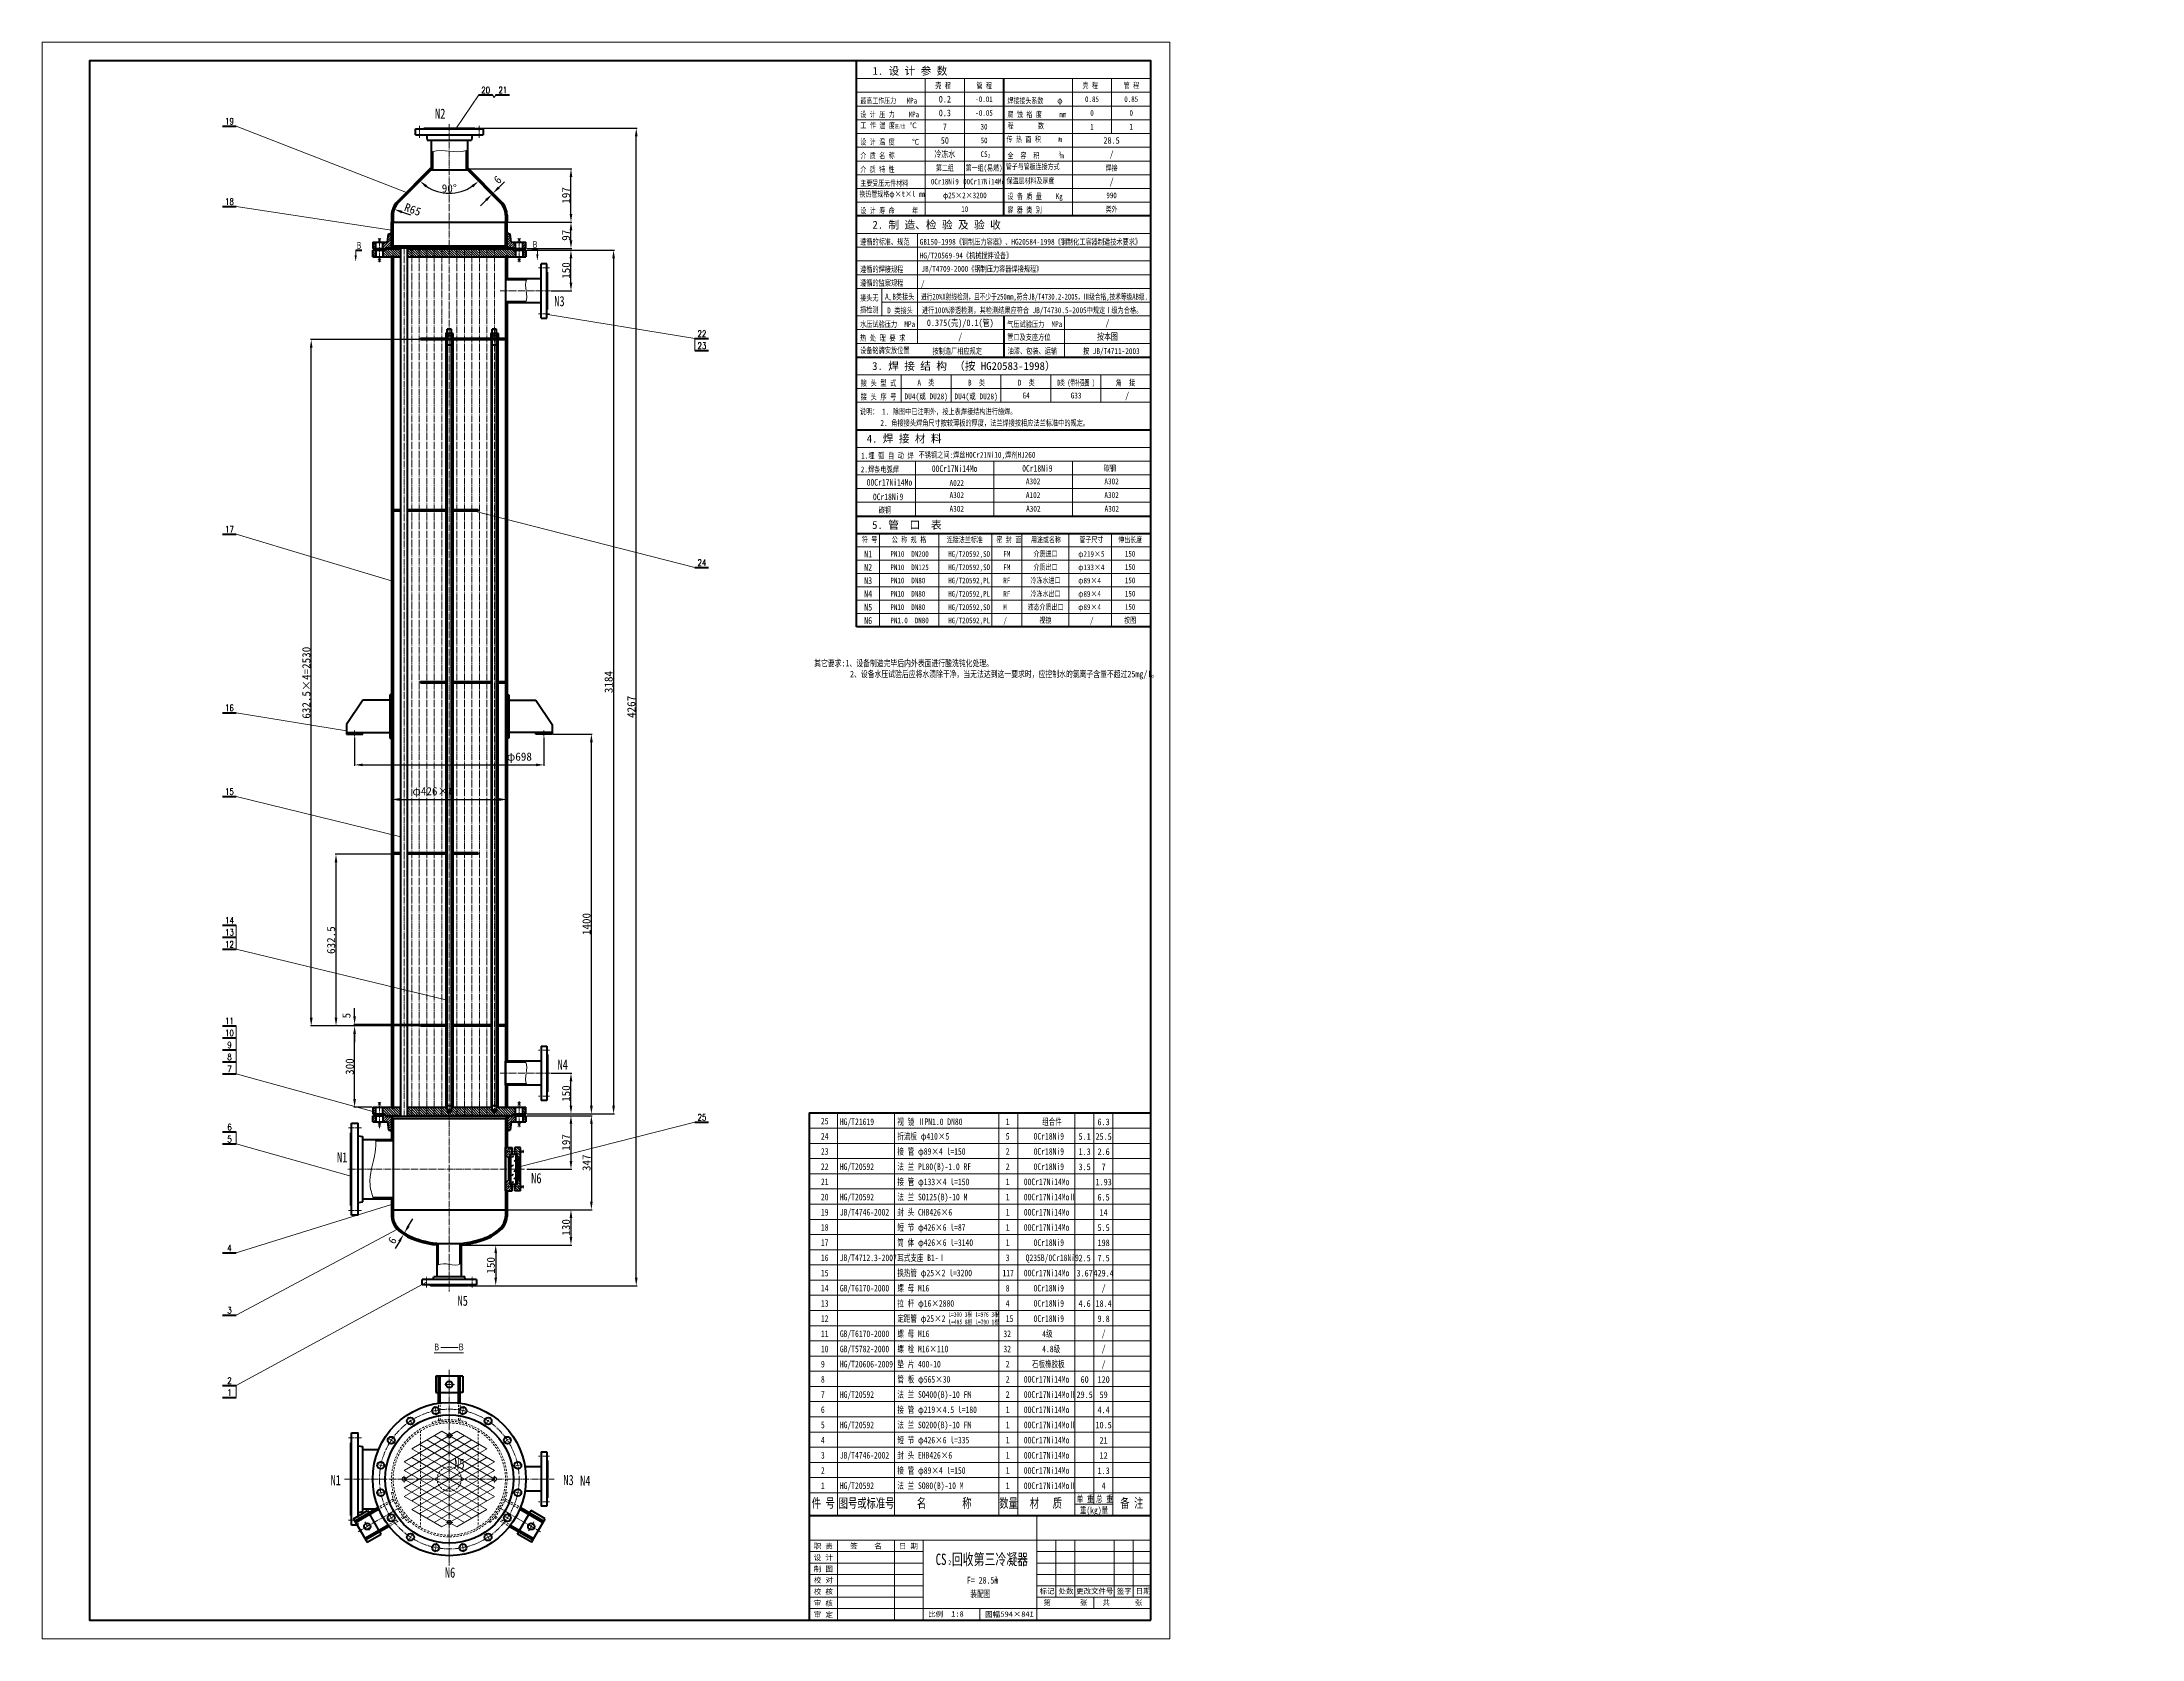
# Model space of a CAD drawing. Extents: x -4165 to 3578, y -3827 to 2060.
import ezdxf
from ezdxf.enums import TextEntityAlignment as Align

# ---------------------------------------------------------------- set-up
doc = ezdxf.new("R2010")
doc.units = 0
doc.header["$LTSCALE"] = 10
doc.header["$PDMODE"] = 1
for name, pattern in [('XX-L', [1.25, 0.75, -0.5]), ('XX-S', [0.5, 0.3, -0.2]), ('ZXX-L', [3.28, 2.5, -0.3, 0.18, -0.3]), ('ZXX-S', [1.27, 0.75, -0.2, 0.12, -0.2])]:
    doc.linetypes.add(name, pattern=pattern)
doc.layers.get('Defpoints').update_dxf_attribs({"linetype": 'CONTINUOUS'})
for name, color, linetype, lineweight in [('A 粗实线', 1, 'CONTINUOUS', 40), ('B 细实线', 7, 'CONTINUOUS', 18), ('C 文 字', 2, 'CONTINUOUS', 20), ('D 短中心线', 3, 'ZXX-S', 18), ('E 长中心线', 3, 'ZXX-L', 18), ('F 短虚线', 6, 'XX-S', 20), ('G 长虚线', 6, 'XX-L', 20), ('J 标注尺寸', 2, 'CONTINUOUS', 18)]:
    doc.layers.add(name, color=color, linetype=linetype, lineweight=lineweight)
doc.styles.add('HZTXT', font='SIMFANG.TTF', dxfattribs={"width": 0.75})
doc.styles.add('ROMANC', font='romanc', dxfattribs={"width": 0.7, "height": 6})
doc.styles.get("Standard").update_dxf_attribs({"font": 'SIMFANG.TTF'})
doc.styles.add('标题中文', font='SIMFANG.TTF', dxfattribs={"width": 0.7})
doc.dimstyles.new('通用标注4.0', dxfattribs={"dimtxt": 30, "dimasz": 30, "dimexe": 3, "dimexo": 3, "dimgap": 3, "dimtad": 1, "dimdec": 0, "dimzin": 0, "dimdsep": 46, "dimtxsty": 'Standard', "dimcen": 3, "dimadec": 0, "dimazin": 0, "dimtfac": 0.375, "dimtdec": 0, "dimtmove": 2, "dimatfit": 3, "dimfxl": 0, "dimtzin": 0, "dimarcsym": 0})
pattern_1 = [(45, (4120.2546, -201.7216), (-4.490128, 4.490128), [])]
pattern_2 = [(135, (4120.2546, -201.7216), (-4.490128, -4.490128), [])]

msp = doc.modelspace()

# ---------------------------------------------------------------- texts
at = {"layer": 'A 粗实线', "color": 2, "style": 'HZTXT', "width": 0.75}
for s, p in [('0.2', (-836, 1848.7)), ('0.3', (-836, 1798.1)), ('50', (-836, 1696.8)), ('7', (-836, 1747.4)), ('28.5', (-221.2, 1696.8)), ('冷冻水', (-836, 1646.2)), ('/', (-221.2, 1646.2)), ('/', (-221.2, 1544.9)), ('0.375(壳)/0.1(管)', (-779.1, 1024.6)), ('/', (-236.6, 1024.6)), ('/', (-779.1, 973.9)), ('按本图', (-236.6, 973.9)), ('/', (-163.8, 756.9))]:
    msp.add_text(s, height=24.5, dxfattribs=at).set_placement(p, align=Align.MIDDLE_CENTER)
at = {"layer": 'A 粗实线', "color": 2, "insert": (-1151, 1509.7), "char_height": 21, "width": 336, "attachment_point": 1, "style": 'HZTXT'}
msp.add_mtext('换热管规格φ×t×l mm ', dxfattribs=at)
at = {"layer": 'C 文 字', "style": 'HZTXT'}
for s, height, p in [('1. 设 计 参 数', 28.93, (-1102.6, 1938.6)), ('2. 制 造、检 验 及 验 收', 28.933, (-1102.9, 1371.2)), ('3. 焊 接 结 构', 28.93, (-1104, 850.6)), ('（按 HG20583-1998）', 28.933, (-801.8, 850.6)), ('4. 焊 接 材 料', 28.93, (-1123.8, 583)), ('5. 管  口  表', 28.93, (-1104, 264.7))]:
    msp.add_text(s, height=height, dxfattribs=at).set_placement(p)
at = {"layer": 'C 文 字'}
for s, height, style, width, p in [('20', 23.71, 'ROMANC', 0.8, (-2528.7, 1882.2)), ('21', 23.71, 'ROMANC', 0.8, (-2465.4, 1882.2)), ('19', 23.71, 'ROMANC', 0.8, (-3473.4, 1767.4)), ('18', 23.71, 'ROMANC', 0.8, (-3473.4, 1471.1)), ('22', 23.71, 'ROMANC', 0.8, (-1731.6, 984.1)), ('23', 23.71, 'ROMANC', 0.8, (-1731.6, 939.8)), ('17', 23.71, 'ROMANC', 0.8, (-3473.4, 263.5)), ('24', 23.71, 'ROMANC', 0.8, (-1731.6, 140.2)), ('16', 23.71, 'ROMANC', 0.8, (-3473.4, -395.1)), ('15', 23.71, 'ROMANC', 0.8, (-3473.4, -703.8)), ('14', 23.71, 'ROMANC', 0.8, (-3473.4, -1178.6)), ('13', 23.71, 'ROMANC', 0.8, (-3473.4, -1222.8)), ('12', 23.71, 'ROMANC', 0.8, (-3473.4, -1267.1)), ('11', 23.71, 'ROMANC', 0.8, (-3473.4, -1549.4)), ('10', 23.71, 'ROMANC', 0.8, (-3473.4, -1593.6)), ('9', 23.7, 'ROMANC', 0.8, (-3473.4, -1637.9)), ('8', 23.7, 'ROMANC', 0.8, (-3473.4, -1682.1)), ('7', 23.7, 'ROMANC', 0.8, (-3473.4, -1726.4)), ('6', 23.7, 'ROMANC', 0.8, (-3473.4, -1940.5)), ('25', 23.71, 'ROMANC', 0.8, (-1731.6, -1904.2)), ('6.3', 24.5, 'HZTXT', 0.75, (-250.6, -1921.5)), ('5', 23.7, 'ROMANC', 0.8, (-3473.4, -1984.8)), ('5.1', 24.5, 'HZTXT', 0.75, (-320.6, -1975.1)), ('25.5', 24.5, 'HZTXT', 0.75, (-250.6, -1975.1)), ('3.5', 24.5, 'HZTXT', 0.75, (-320.6, -2087.1)), ('1.3', 24.5, 'HZTXT', 0.75, (-320.6, -2031.1)), ('2.6', 24.5, 'HZTXT', 0.75, (-250.6, -2031.1)), ('7', 24.5, 'HZTXT', 0.75, (-250.6, -2087.1)), ('1.93', 24.5, 'HZTXT', 0.75, (-250.6, -2143.1)), ('6.5', 24.5, 'HZTXT', 0.75, (-250.6, -2199.1)), ('14', 24.5, 'HZTXT', 0.75, (-250.6, -2255.1)), ('5.5', 24.5, 'HZTXT', 0.75, (-250.6, -2311.1)), ('4', 23.7, 'ROMANC', 0.8, (-3473.4, -2386.3)), ('198', 24.5, 'HZTXT', 0.75, (-250.6, -2367.1)), ('3.67', 24.5, 'HZTXT', 0.75, (-320.6, -2479.1)), ('2.5', 24.5, 'HZTXT', 0.75, (-320.6, -2423.1)), ('429.4', 24.5, 'HZTXT', 0.75, (-250.6, -2479.1)), ('7.5', 24.5, 'HZTXT', 0.75, (-250.6, -2423.1)), ('/', 24.5, 'HZTXT', 0.75, (-250.6, -2535.1)), ('3', 23.7, 'ROMANC', 0.8, (-3473.4, -2615.5)), ('4.6', 24.5, 'HZTXT', 0.75, (-320.6, -2591.1)), ('18.4', 24.5, 'HZTXT', 0.75, (-250.6, -2591.1)), ('9.8', 24.5, 'HZTXT', 0.75, (-250.6, -2647.1)), ('/', 24.5, 'HZTXT', 0.75, (-250.6, -2703.1)), ('/', 24.5, 'HZTXT', 0.75, (-250.6, -2759.1)), ('2', 23.7, 'ROMANC', 0.8, (-3473.4, -2875)), ('60', 24.5, 'HZTXT', 0.75, (-320.6, -2871.1)), ('120', 24.5, 'HZTXT', 0.75, (-250.6, -2871.1)), ('/', 24.5, 'HZTXT', 0.75, (-250.6, -2815.1)), ('1', 23.7, 'ROMANC', 0.8, (-3473.4, -2919.3)), ('29.5', 24.5, 'HZTXT', 0.75, (-320.6, -2927.1)), ('59', 24.5, 'HZTXT', 0.75, (-250.6, -2927.1)), ('4.4', 24.5, 'HZTXT', 0.75, (-250.6, -2983.1)), ('10.5', 24.5, 'HZTXT', 0.75, (-250.6, -3039.1)), ('21', 24.5, 'HZTXT', 0.75, (-250.6, -3095.1)), ('12', 24.5, 'HZTXT', 0.75, (-250.6, -3151.1)), ('1.3', 24.5, 'HZTXT', 0.75, (-250.6, -3207.1)), ('4', 24.5, 'HZTXT', 0.75, (-250.6, -3263.1))]:
    msp.add_text(s, height=height, dxfattribs=dict(at, style=style, width=width)).set_placement(p, align=Align.MIDDLE)
at = {"layer": 'C 文 字', "style": 'HZTXT', "width": 0.75}
for s, p in [('壳 程', (-842.5, 1899.1)), ('管 程', (-690.9, 1898.9)), ('-0.01', (-691.4, 1848.7)), ('壳 程', (-300, 1899.7)), ('0.85', (-293.5, 1848.7)), ('管 程', (-148.4, 1899.4)), ('0.85', (-148.9, 1848.7)), ('-0.05', (-691.4, 1798.1)), ('0', (-293.5, 1798.1)), ('0', (-148.9, 1798.1)), ('30', (-691.4, 1747.4)), ('50', (-691.4, 1696.8)), ('1', (-293.5, 1747.4)), ('1', (-148.9, 1747.4)), ('CS', (-691.4, 1646.2)), ('0Cr18Ni9', (-836, 1544.9)), ('第二组', (-836, 1595.5)), ('第一组(易燃)', (-691.4, 1595.5)), ('00Cr17Ni14Mo', (-691.4, 1545)), ('焊接', (-221.2, 1595.5)), ('φ25×2×3200', (-762.4, 1494.3)), ('990', (-221.2, 1494.3)), ('10', (-762.4, 1443.6)), ('类外', (-221.2, 1443.6)), ('介质进口', (-465.1, 172.9)), ('150', (-152.9, 172.9)), ('冷冻水进口', (-465.1, 74.9)), ('介质出口', (-465.1, 123.9)), ('150', (-152.9, 123.9)), ('150', (-152.9, 74.9)), ('冷冻水出口', (-465.1, 25.9)), ('150', (-152.9, 25.9)), ('液态介质出口', (-465.1, -23.1)), ('视镜', (-465.1, -72.1)), ('按图', (-152.9, -72.1)), ('150', (-152.9, -23.1))]:
    msp.add_text(s, height=21, dxfattribs=at).set_placement(p, align=Align.MIDDLE_CENTER)
for s, height, p in [('设 计 压 力    MPa', 21, (-1147.7, 1782.2)), ('最高工作压力   MPa', 21, (-1147.7, 1832.8)), ('焊接接头系数    φ', 21, (-605.2, 1832.8)), ('腐 蚀 裕 度     mm', 21, (-605.2, 1782.2)), ('设 计 温 度     ℃', 21, (-1147.7, 1680.9)), ('介 质 名 称', 21, (-1147.7, 1630.3)), ('全  容  积      m', 21, (-605.2, 1630.3)), ('3', 13.6, (-416.5, 1642.1)), ('介 质 特 性', 21, (-1147.7, 1579.6)), ('主要受压元件材料', 21, (-1147.7, 1529)), ('设 备 质 量    Kg', 21, (-605.2, 1480.4)), ('设 计 寿 命     年', 21, (-1147.7, 1427.7)), ('容 器 类 别', 21, (-605.2, 1430)), ('遵循的标准、规范', 21.7, (-1148.4, 1312.2)), ('GB150-1998《钢制压力容器》、HG20584-1998《钢制化工容器制造技术要求》', 21.7, (-928.7, 1312.2)), ('HG/T20569-94《机械搅拌设备》', 21.7, (-928.7, 1261.6)), ('遵循的焊接规程', 21.7, (-1148.4, 1211.2)), ('遵循的监察规程', 21.7, (-1148.4, 1160.6)), ('/', 21.7, (-923.9, 1158.9)), ('JB/T4709-2000《钢制压力容器焊接规程》', 21.7, (-922.4, 1212.5)), ('接头无', 21.7, (-1148.8, 1105.5)), ('损检测', 21.7, (-1148.8, 1061.7)), ('A B类接头', 21.7, (-1056.2, 1109.9)), ('D 类接头', 21.7, (-1048.7, 1059.3)), ('进行100%渗透检测，其检测结果应符合 JB/T4730.5-2005中规定Ⅰ级为合格。', 21.7, (-920.5, 1059.9)), ('水压试验压力  MPa', 21.7, (-1148.5, 1008.7)), ('气压试验压力  MPa', 21.7, (-606, 1008.7)), ('热 处 理 要 求', 21.7, (-1148.5, 958)), ('设备铭牌安放位置', 21.7, (-1148.5, 912.2)), ('按制造厂相应规定', 21.7, (-881.5, 909.4)), ('管口及支座方位', 21.7, (-606, 960.8)), ('油漆、包装、运输', 21.7, (-604.5, 909.8)), ('按 JB/T4711-2003', 21.7, (-326.5, 909.4)), ('接 头 型 式', 21.7, (-1145.8, 791.7)), ('说明： 1. 除图中已注明外，按上表焊接结构进行施焊。', 21.7, (-1149.3, 686.5)), ('接 头 序 号', 21.7, (-1145.8, 741)), ('2. 角接接头焊角尺寸按较薄板的厚度，法兰焊接按相应法兰标准中的规定。', 21.7, (-1073.3, 644.5)), ('1.埋 弧 自 动 焊', 21.7, (-1144.6, 524)), ('不锈钢之间:焊丝H0Cr21Ni10,焊剂HJ260', 21.7, (-932.7, 526.7))]:
    msp.add_text(s, height=height, dxfattribs=at).set_placement(p)
at = {"layer": 'C 文 字', "style": 'HZTXT'}
for s, width, p, p2 in [('进行20%X射线检测，且不少于250mm,符合JB/T4730.2-2005，Ⅲ级合格,技术等级AB级.', 0.742806, (-923.8, 1109.9), (-87.4, 1109.9)), ('D类 (带补强圈 )', 0.614194, (-421.2, 793), (-282.8, 793)), ('DU4(或 DU28)', 0.888418, (-984.8, 742.4), (-824.7, 742.4)), ('DU4(或 DU28)', 0.888418, (-800.7, 742.4), (-640.6, 742.4))]:
    msp.add_text(s, height=21.7, dxfattribs=dict(at, width=width)).set_placement(p, p2, align=Align.FIT)
at = {"layer": 'C 文 字', "style": 'HZTXT', "width": 0.75}
for s, p in [('A  类', (-905.8, 793)), ('B  类', (-719.3, 793)), ('D  类', (-535.8, 793)), ('角  接', (-170, 793)), ('G4', (-536.2, 745.6)), ('G33', (-352.1, 745.6)), ('2.焊条电弧焊', (-1075.8, 473.1)), ('碳钢', (-227.8, 477.3)), ('A022', (-792, 423.1)), ('A302', (-792, 378.6)), ('A302', (-510.6, 429.2)), ('A102', (-510.6, 378.6)), ('A302', (-221.2, 429.2)), ('A302', (-221.2, 378.6)), ('碳钢', (-1056.9, 323.4)), ('A302', (-792, 328)), ('A302', (-509.7, 328)), ('A302', (-220.4, 328))]:
    msp.add_text(s, height=21.7, dxfattribs=at).set_placement(p, align=Align.CENTER)
at = {"layer": 'C 文 字', "style": '标题中文', "oblique": 0.5}
msp.add_text('职 责', height=19.6, rotation=0.09587, dxfattribs=at).set_placement((-1284.1, -3484.9), align=Align.MIDDLE_CENTER)
for s, p in [('签    名', (-1127, -3484.1)), ('日 期', (-970.2, -3484.6)), ('设 计', (-1284.1, -3526.9)), ('制 图', (-1284.1, -3568.9)), ('校 对', (-1284.1, -3610.1)), ('标记', (-459.2, -3650.3)), ('处数', (-389.2, -3650.3)), ('更改文件号', (-283.1, -3650.3)), ('签字', (-174.7, -3650.3)), ('日期', (-104.7, -3650.3)), ('校 核', (-1284.1, -3652.1)), ('审 核', (-1284.1, -3694.9)), ('第       张', (-391.3, -3692.9)), ('共      张', (-181.3, -3692.9)), ('审 定', (-1284.1, -3736.9)), ('比例', (-869.9, -3735.1)), ('1:8', (-789.5, -3735.1)), ('图幅', (-659.9, -3735.7)), ('594×841', (-569.7, -3735.7))]:
    msp.add_text(s, height=19.6, rotation=0.09587, dxfattribs=at).set_placement(p, align=Align.MIDDLE)
at = {"layer": 'C 文 字', "attachment_point": 1, "style": 'HZTXT'}
for s, insert, char_height, width in [('N2', (-2715.6, 1814), 37.44, 599.04), ('工 作 温 度{\\H0.6667x;进/出  }℃', (-1147.2, 1762.8), 21, 336), ('传 热 面 积     m ', (-608.5, 1711.4), 21, 336), ('程       数', (-604.6, 1761.2), 21, 336), ('2', (-417.9, 1708.9), 14, 336), ('管子与管板连接方式', (-611.6, 1610.9), 21, 336), ('保温层材料及厚度', (-608.5, 1558.7), 21, 336), ('N3', (-2276, 1122.9), 37.44, 599.04), (' 符 号', (-1154.7, 235.6), 21, 336), ('公 称 规 格', (-1031.5, 235.6), 21, 336), ('连接法兰标准', (-828.5, 235.6), 21, 336), ('密 封 面', (-646, 235.6), 21, 336), ('用途或名称', (-518.6, 235.6), 21, 336), ('管子尺寸', (-339.9, 235.6), 21, 336), ('伸出长度', (-196.6, 235.6), 21, 336), ('N1', (-1133.5, 184.7), 25.2, 403.2), ('PN10  DN200', (-1036.7, 182.8), 21, 336), ('HG/T20592,SO', (-823.7, 182.8), 21, 336), ('FM', (-620.4, 182.8), 21, 336), ('φ219×5', (-344.3, 182.8), 21, 336), ('N2', (-1133.5, 135.7), 25.2, 403.2), ('N3', (-1133.5, 86.7), 25.2, 403.2), ('PN10  DN125', (-1036.7, 133.8), 21, 336), ('PN10  DN80', (-1036.7, 84.8), 21, 336), ('HG/T20592,SO', (-823.7, 133.8), 21, 336), ('HG/T20592,PL', (-823.7, 84.8), 21, 336), ('RF', (-620.4, 84.8), 21, 336), ('FM', (-620.4, 133.8), 21, 336), ('φ133×4', (-344.3, 133.8), 21, 336), ('φ89×4', (-344.3, 84.8), 21, 336), ('N4', (-1133.5, 37.7), 25.2, 403.2), ('PN10  DN80', (-1036.7, 35.8), 21, 336), ('HG/T20592,PL', (-823.7, 35.8), 21, 336), ('RF', (-620.4, 35.8), 21, 336), ('φ89×4', (-344.3, 35.8), 21, 336), ('N5', (-1133.5, -11.3), 25.2, 403.2), ('N6', (-1133.5, -60.3), 25.2, 403.2), ('PN10  DN80', (-1036.7, -13.2), 21, 336), ('PN1.0  DN80', (-1036.7, -62.2), 21, 336), ('HG/T20592,SO', (-823.7, -13.2), 21, 336), ('HG/T20592,PL', (-823.7, -62.2), 21, 336), ('/', (-620.4, -62.2), 21, 336), ('M', (-620.4, -13.2), 21, 336), ('φ89×4', (-344.3, -13.2), 21, 336), ('/', (-300.9, -62.2), 21, 336), ('其它要求:1、设备制造完毕后内外表面进行酸洗钝化处理。\\P         2、设备水压试验后应将水渍除干净，当无法达到这一要求时，应控制水的氯离子含量不超过25mg/l。\\P          \\P     \\P     ', (-1317.8, -218.4), 24, 1214.426), ('N4', (-2263.9, -1691.4), 37.44, 599.04), ('N1', (-3077, -2033.4), 37.44, 599.04), ('N6', (-2361.1, -2110.1), 37.44, 599.04), ('N5', (-2632.6, -2561.7), 37.44, 599.04), ('N5', (-2644.9, -3162.8), 37.44, 599.04), ('N1', (-3100.6, -3223.1), 37.44, 599.04), ('N3', (-2242.4, -3222.6), 37.44, 599.04), ('N4', (-2180.4, -3225.2), 37.44, 599.04), ('N6', (-2679.3, -3563.6), 37.44, 599.04)]:
    msp.add_mtext(s, dxfattribs=dict(at, insert=insert, char_height=char_height, width=width))
at = {"layer": 'J 标注尺寸', "style": '标题中文', "width": 0.7}
for s, height, p in [('2', 13.8, (-676.4, 1633.3)), ('Ｂ', 24.5, (-3008.3, 1297.6)), ('Ｂ', 24.5, (-2359.1, 1300.9)), ('00Cr17Ni14Mo', 24.5, (-884, 474.7)), ('0Cr18Ni9', 24.5, (-550.8, 475.6)), ('00Cr17Ni14Mo', 24.5, (-1124.1, 424.1)), ('0Cr18Ni9', 24.5, (-1101.2, 370.7)), ('25', 24.5, (-1292.8, -1930.5)), ('HG/T21619', 24.5, (-1223.1, -1932.9)), ('视 镜 ⅡPN1.0 DN80', 24.5, (-1011, -1932.9)), ('1', 24.5, (-611.5, -1932.9)), ('组合件', 24.5, (-477, -1932.9)), ('24', 24.5, (-1292.8, -1986.5)), ('折流板 φ410×5', 24.5, (-1011, -1986.5)), ('5', 24.5, (-611.5, -1986.5)), ('0Cr18Ni9', 24.5, (-508.7, -1986.5)), ('23', 24.5, (-1292.8, -2042.5)), ('22', 24.5, (-1292.8, -2098.5)), ('HG/T20592', 24.5, (-1223.1, -2098.5)), ('接 管 φ89×4 l=150', 24.5, (-1011, -2042.5)), ('法 兰 PL80(B)-1.0 RF', 24.5, (-1011, -2098.5)), ('2', 24.5, (-611.5, -2042.5)), ('2', 24.5, (-611.5, -2098.5)), ('0Cr18Ni9', 24.5, (-508.7, -2042.5)), ('0Cr18Ni9', 24.5, (-508.7, -2098.5)), ('21', 24.5, (-1292.8, -2154.5)), ('接 管 φ133×4 l=150', 24.5, (-1011, -2154.5)), ('1', 24.5, (-611.5, -2154.5)), ('00Cr17Ni14Mo', 24.5, (-544.9, -2154.5)), ('20', 24.5, (-1292.8, -2210.5)), ('19', 24.5, (-1292.8, -2266.5)), ('JB/T4746-2002', 24.5, (-1223.1, -2266.5)), ('HG/T20592', 24.5, (-1223.1, -2210.5)), ('封 头 CHB426×6', 24.5, (-1011, -2266.5)), ('法 兰 SO125(B)-10 M', 24.5, (-1011, -2210.5)), ('1', 24.5, (-611.5, -2210.5)), ('1', 24.5, (-611.5, -2266.5)), ('00Cr17Ni14MoⅡ', 24.5, (-544.9, -2210.5)), ('00Cr17Ni14Mo', 24.5, (-544.9, -2266.5)), ('18', 24.5, (-1292.8, -2322.5)), ('短 节 φ426×6 l=87', 24.5, (-1011, -2322.5)), ('1', 24.5, (-611.5, -2322.5)), ('00Cr17Ni14Mo', 24.5, (-544.9, -2322.5)), ('17', 24.5, (-1292.8, -2378.5)), ('筒 体 φ426×6 l=3140', 24.5, (-1011, -2378.5)), ('1', 24.5, (-611.5, -2378.5)), ('0Cr18Ni9', 24.5, (-508.7, -2378.5)), ('16', 24.5, (-1292.8, -2434.5)), ('15', 24.5, (-1292.8, -2490.5)), ('JB/T4712.3-2007', 24.5, (-1223.1, -2434.5)), ('换热管 φ25×2 l=3200', 24.5, (-1011, -2490.5)), ('耳式支座 B1-Ⅰ', 24.5, (-1011, -2434.5)), ('117', 24.5, (-623.5, -2490.5)), ('3', 24.5, (-611.5, -2434.5)), ('00Cr17Ni14Mo', 24.5, (-544.9, -2490.5)), ('Q235B/0Cr18Ni9', 24.5, (-538, -2434.5)), ('14', 24.5, (-1292.8, -2546.5)), ('GB/T6170-2000', 24.5, (-1223.1, -2546.5)), ('螺 母 M16', 24.5, (-1011, -2546.5)), ('8', 24.5, (-611.5, -2546.5)), ('0Cr18Ni9', 24.5, (-508.7, -2546.5)), ('13', 24.5, (-1292.8, -2602.5)), ('定距管 φ25×2 ', 24.5, (-1011, -2658.5)), ('拉 杆 φ16×2880', 24.5, (-1011, -2602.5)), ('l=300 3根', 17.64, (-823.5, -2640.2)), ('l=976 3根', 17.64, (-724.8, -2640.2)), ('4', 24.5, (-611.5, -2602.5)), ('0Cr18Ni9', 24.5, (-508.7, -2602.5)), ('12', 24.5, (-1292.8, -2658.5)), ('11', 24.5, (-1292.8, -2714.5)), ('GB/T6170-2000', 24.5, (-1223.1, -2714.5)), ('螺 母 M16', 24.5, (-1011, -2714.5)), ('l=485 8根', 17.64, (-822.7, -2667.6)), ('l=790 1根', 17.64, (-724, -2667.6)), ('32', 24.5, (-620.1, -2714.5)), ('15', 24.5, (-611.5, -2658.5)), ('0Cr18Ni9', 24.5, (-508.7, -2658.5)), ('4级', 24.5, (-477, -2714.5)), ('Ｂ', 24.5, (-2721.6, -2763.5)), ('Ｂ', 24.5, (-2631.1, -2763.5)), ('10', 24.5, (-1292.8, -2770.5)), ('GB/T5782-2000', 24.5, (-1223.1, -2770.5)), ('螺 栓 M16×110', 24.5, (-1011, -2770.5)), ('32', 24.5, (-620.1, -2770.5)), ('4.8级', 24.5, (-477, -2770.5)), ('9', 24.5, (-1292.8, -2826.5)), ('8', 24.5, (-1292.8, -2882.5)), ('HG/T20606-2009', 24.5, (-1223.1, -2826.5)), ('垫 片 400-10', 24.5, (-1011, -2826.5)), ('管 板 φ565×30', 24.5, (-1011, -2882.5)), ('2', 24.5, (-611.5, -2826.5)), ('2', 24.5, (-611.5, -2882.5)), ('00Cr17Ni14Mo', 24.5, (-544.9, -2882.5)), ('石板橡胶板', 24.5, (-514.5, -2826.5)), ('7', 24.5, (-1292.8, -2938.5)), ('HG/T20592', 24.5, (-1223.1, -2938.5)), ('法 兰 SO400(B)-10 FM', 24.5, (-1011, -2938.5)), ('2', 24.5, (-611.5, -2938.5)), ('00Cr17Ni14MoⅡ', 24.5, (-544.9, -2938.5)), ('6', 24.5, (-1292.8, -2994.5)), ('接 管 φ219×4.5 l=180', 24.5, (-1011, -2994.5)), ('1', 24.5, (-611.5, -2994.5)), ('00Cr17Ni14Mo', 24.5, (-544.9, -2994.5)), ('4', 24.5, (-1292.8, -3106.5)), ('5', 24.5, (-1292.8, -3050.5)), ('HG/T20592', 24.5, (-1223.1, -3050.5)), ('短 节 φ426×6 l=335', 24.5, (-1011, -3106.5)), ('法 兰 SO200(B)-10 FM', 24.5, (-1011, -3050.5)), ('1', 24.5, (-611.5, -3050.5)), ('1', 24.5, (-611.5, -3106.5)), ('00Cr17Ni14MoⅡ', 24.5, (-544.9, -3050.5)), ('00Cr17Ni14Mo', 24.5, (-544.9, -3106.5)), ('3', 24.5, (-1292.8, -3162.5)), ('JB/T4746-2002', 24.5, (-1223.1, -3162.5)), ('封 头 EHB426×6', 24.5, (-1011, -3162.5)), ('1', 24.5, (-611.5, -3162.5)), ('00Cr17Ni14Mo', 24.5, (-544.9, -3162.5)), ('2', 24.5, (-1292.8, -3218.5)), ('1', 24.5, (-1292.8, -3274.5)), ('HG/T20592', 24.5, (-1223.1, -3274.5)), ('接 管 φ89×4 l=150', 24.5, (-1011, -3218.5)), ('法 兰 SO80(B)-10 M', 24.5, (-1011, -3274.5)), ('1', 24.5, (-611.5, -3218.5)), ('1', 24.5, (-611.5, -3274.5)), ('00Cr17Ni14Mo', 24.5, (-544.9, -3218.5)), ('00Cr17Ni14MoⅡ', 24.5, (-544.9, -3274.5)), ('件 号', 34.99, (-1326.9, -3343.9)), ('图号或标准号', 34.99, (-1227.5, -3343.9)), ('名        称', 34.99, (-939.3, -3343.9)), ('数量', 34.99, (-635.4, -3343.9)), ('材   质', 34.99, (-522.7, -3343.9)), ('单 重', 24.5, (-349.6, -3323.2)), ('总 重', 24.5, (-278.4, -3323.2)), ('备 注', 34.99, (-189.2, -3343.9)), ('重(kg)量', 24.5, (-338, -3365.2)), ('CS 回收第三冷凝器', 41.98, (-870, -3554.7)), ('2', 17.6, (-823, -3554.9)), ('F= 28.5m', 25.19, (-754.4, -3623.4)), ('2', 17.6, (-652.6, -3613.5)), ('装配图', 25.19, (-742.2, -3673.5))]:
    msp.add_text(s, height=height, dxfattribs=at).set_placement(p)

# ---------------------------------------------------------------- blocks, each defined once
blk = doc.blocks.new('*D91')
at = {"layer": 'Defpoints', "color": 0}
for p in [(-2875.9, -769.2), (-2449.9, -732.7), (-2449.9, -756.8)]:
    blk.add_point(p, dxfattribs=at)
at = {"layer": 'J 标注尺寸', "color": 0, "lineweight": -2}
for p, q in [((-2875.9, -766.2), (-2875.9, -729.7)), ((-2845.9, -732.7), (-2479.9, -732.7)), ((-2449.9, -753.8), (-2449.9, -729.7))]:
    blk.add_line(p, q, dxfattribs=at)
at = {"layer": 'J 标注尺寸', "color": 0}
for points in [[(-2845.9, -727.7), (-2845.9, -737.7), (-2875.9, -732.7)], [(-2479.9, -727.7), (-2479.9, -737.7), (-2449.9, -732.7)]]:
    blk.add_solid(points, dxfattribs=at)
at = {"layer": 'J 标注尺寸', "color": 0, "insert": (-2722, -706.3), "char_height": 30, "attachment_point": 5}
blk.add_mtext('φ426×6', dxfattribs=at)
blk = doc.blocks.new('*D92')
at = {"layer": 'Defpoints', "color": 0}
for p in [(-2289.9, -1741.9), (-2214.4, -1741.9), (-2380.4, -1891.9)]:
    blk.add_point(p, dxfattribs=at)
at = {"layer": 'J 标注尺寸', "color": 0, "lineweight": -2}
for p, q in [((-2286.9, -1741.9), (-2211.4, -1741.9)), ((-2214.4, -1861.9), (-2214.4, -1771.9)), ((-2377.4, -1891.9), (-2211.4, -1891.9))]:
    blk.add_line(p, q, dxfattribs=at)
at = {"layer": 'J 标注尺寸', "color": 0}
for points in [[(-2219.4, -1771.9), (-2209.4, -1771.9), (-2214.4, -1741.9)], [(-2219.4, -1861.9), (-2209.4, -1861.9), (-2214.4, -1891.9)]]:
    blk.add_solid(points, dxfattribs=at)
at = {"layer": 'J 标注尺寸', "color": 0, "insert": (-2232.4, -1816.9), "char_height": 30, "attachment_point": 5, "rotation": 90}
blk.add_mtext('150', dxfattribs=at)
blk = doc.blocks.new('*D93')
at = {"layer": 'Defpoints', "color": 0}
for p in [(-2380.4, -1898.4), (-2380.4, -2095.4), (-2214.4, -2095.4)]:
    blk.add_point(p, dxfattribs=at)
at = {"layer": 'J 标注尺寸', "color": 0, "lineweight": -2}
for p, q in [((-2377.4, -1898.4), (-2211.4, -1898.4)), ((-2214.4, -1928.4), (-2214.4, -2065.4)), ((-2377.4, -2095.4), (-2211.4, -2095.4))]:
    blk.add_line(p, q, dxfattribs=at)
at = {"layer": 'J 标注尺寸', "color": 0}
for points in [[(-2219.4, -1928.4), (-2209.4, -1928.4), (-2214.4, -1898.4)], [(-2219.4, -2065.4), (-2209.4, -2065.4), (-2214.4, -2095.4)]]:
    blk.add_solid(points, dxfattribs=at)
at = {"layer": 'J 标注尺寸', "color": 0, "insert": (-2232.4, -1996.9), "char_height": 30, "attachment_point": 5, "rotation": 90}
blk.add_mtext('197', dxfattribs=at)
blk = doc.blocks.new('*D94')
at = {"layer": 'Defpoints', "color": 0}
for p in [(-2380.4, -1898.4), (-2449.9, -2245.4), (-2139.1, -2245.4)]:
    blk.add_point(p, dxfattribs=at)
at = {"layer": 'J 标注尺寸', "color": 0, "lineweight": -2}
for p, q in [((-2377.4, -1898.4), (-2136.1, -1898.4)), ((-2139.1, -1928.4), (-2139.1, -2215.4)), ((-2446.9, -2245.4), (-2136.1, -2245.4))]:
    blk.add_line(p, q, dxfattribs=at)
at = {"layer": 'J 标注尺寸', "color": 0}
for points in [[(-2144.1, -1928.4), (-2134.1, -1928.4), (-2139.1, -1898.4)], [(-2144.1, -2215.4), (-2134.1, -2215.4), (-2139.1, -2245.4)]]:
    blk.add_solid(points, dxfattribs=at)
at = {"layer": 'J 标注尺寸', "color": 0, "insert": (-2157.1, -2071.9), "char_height": 30, "attachment_point": 5, "rotation": 90}
blk.add_mtext('347', dxfattribs=at)
blk = doc.blocks.new('*D96')
at = {"layer": 'Defpoints', "color": 0}
for p in [(-2618.4, -2375.1), (-2593.9, -2525.1), (-2491.8, -2525.1)]:
    blk.add_point(p, dxfattribs=at)
at = {"layer": 'J 标注尺寸', "color": 0, "lineweight": -2}
for p, q in [((-2615.4, -2375.1), (-2488.8, -2375.1)), ((-2491.8, -2405.1), (-2491.8, -2495.1)), ((-2590.9, -2525.1), (-2488.8, -2525.1))]:
    blk.add_line(p, q, dxfattribs=at)
at = {"layer": 'J 标注尺寸', "color": 0}
for points in [[(-2496.8, -2405.1), (-2486.8, -2405.1), (-2491.8, -2375.1)], [(-2496.8, -2495.1), (-2486.8, -2495.1), (-2491.8, -2525.1)]]:
    blk.add_solid(points, dxfattribs=at)
at = {"layer": 'J 标注尺寸', "color": 0, "insert": (-2509.8, -2450.1), "char_height": 30, "attachment_point": 5, "rotation": 90}
blk.add_mtext('150', dxfattribs=at)
blk = doc.blocks.new('*D97')
at = {"layer": 'Defpoints', "color": 0}
for p in [(-2449.9, -2245.4), (-2618.4, -2375.1), (-2214.4, -2375.1)]:
    blk.add_point(p, dxfattribs=at)
at = {"layer": 'J 标注尺寸', "color": 0, "lineweight": -2}
for p, q in [((-2446.9, -2245.4), (-2211.4, -2245.4)), ((-2214.4, -2275.4), (-2214.4, -2345.1)), ((-2615.4, -2375.1), (-2211.4, -2375.1))]:
    blk.add_line(p, q, dxfattribs=at)
at = {"layer": 'J 标注尺寸', "color": 0}
for points in [[(-2219.4, -2275.4), (-2209.4, -2275.4), (-2214.4, -2245.4)], [(-2219.4, -2345.1), (-2209.4, -2345.1), (-2214.4, -2375.1)]]:
    blk.add_solid(points, dxfattribs=at)
at = {"layer": 'J 标注尺寸', "color": 0, "insert": (-2232.4, -2310.3), "char_height": 30, "attachment_point": 5, "rotation": 90}
blk.add_mtext('130', dxfattribs=at)
blk = doc.blocks.new('*D98')
at = {"layer": 'Defpoints', "color": 0}
for p in [(-2380.4, 1292.1), (-2380.4, -1891.9), (-2057.3, -1891.9)]:
    blk.add_point(p, dxfattribs=at)
at = {"layer": 'J 标注尺寸', "color": 0, "lineweight": -2}
for p, q in [((-2377.4, 1292.1), (-2054.3, 1292.1)), ((-2057.3, 1262.1), (-2057.3, -1861.9)), ((-2377.4, -1891.9), (-2054.3, -1891.9))]:
    blk.add_line(p, q, dxfattribs=at)
at = {"layer": 'J 标注尺寸', "color": 0}
for points in [[(-2062.3, 1262.1), (-2052.3, 1262.1), (-2057.3, 1292.1)], [(-2062.3, -1861.9), (-2052.3, -1861.9), (-2057.3, -1891.9)]]:
    blk.add_solid(points, dxfattribs=at)
at = {"layer": 'J 标注尺寸', "color": 0, "insert": (-2075.3, -299.9), "char_height": 30, "attachment_point": 5, "rotation": 90}
blk.add_mtext('3184', dxfattribs=at)
blk = doc.blocks.new('*D99')
at = {"layer": 'Defpoints', "color": 0}
for p in [(-2380.4, 1292.1), (-2214.4, 1292.1), (-2289.9, 1142.1)]:
    blk.add_point(p, dxfattribs=at)
at = {"layer": 'J 标注尺寸', "color": 0, "lineweight": -2}
for p, q in [((-2377.4, 1292.1), (-2211.4, 1292.1)), ((-2214.4, 1172.1), (-2214.4, 1262.1)), ((-2286.9, 1142.1), (-2211.4, 1142.1))]:
    blk.add_line(p, q, dxfattribs=at)
at = {"layer": 'J 标注尺寸', "color": 0}
for points in [[(-2219.4, 1262.1), (-2209.4, 1262.1), (-2214.4, 1292.1)], [(-2219.4, 1172.1), (-2209.4, 1172.1), (-2214.4, 1142.1)]]:
    blk.add_solid(points, dxfattribs=at)
at = {"layer": 'J 标注尺寸', "color": 0, "insert": (-2232.4, 1217.1), "char_height": 30, "attachment_point": 5, "rotation": 90}
blk.add_mtext('150', dxfattribs=at)
blk = doc.blocks.new('*D100')
at = {"layer": 'Defpoints', "color": 0}
for p in [(-2568.9, 1742.2), (-1973.7, 1742.2), (-2593.9, -2525.1)]:
    blk.add_point(p, dxfattribs=at)
at = {"layer": 'J 标注尺寸', "color": 0, "lineweight": -2}
for p, q in [((-2565.9, 1742.2), (-1970.7, 1742.2)), ((-1973.7, -2495.1), (-1973.7, 1712.2)), ((-2590.9, -2525.1), (-1970.7, -2525.1))]:
    blk.add_line(p, q, dxfattribs=at)
at = {"layer": 'J 标注尺寸', "color": 0}
for points in [[(-1978.7, 1712.2), (-1968.7, 1712.2), (-1973.7, 1742.2)], [(-1978.7, -2495.1), (-1968.7, -2495.1), (-1973.7, -2525.1)]]:
    blk.add_solid(points, dxfattribs=at)
at = {"layer": 'J 标注尺寸', "color": 0, "insert": (-1991.7, -391.4), "char_height": 30, "attachment_point": 5, "rotation": 90}
blk.add_mtext('4267', dxfattribs=at)
blk = doc.blocks.new('*D101')
at = {"layer": 'Defpoints', "color": 0}
for p in [(-2449.9, 1395.6), (-2214.4, 1395.6), (-2380.4, 1298.6)]:
    blk.add_point(p, dxfattribs=at)
at = {"layer": 'J 标注尺寸', "color": 0, "lineweight": -2}
for p, q in [((-2446.9, 1395.6), (-2211.4, 1395.6)), ((-2214.4, 1328.6), (-2214.4, 1365.6)), ((-2377.4, 1298.6), (-2211.4, 1298.6))]:
    blk.add_line(p, q, dxfattribs=at)
at = {"layer": 'J 标注尺寸', "color": 0}
for points in [[(-2219.4, 1365.6), (-2209.4, 1365.6), (-2214.4, 1395.6)], [(-2219.4, 1328.6), (-2209.4, 1328.6), (-2214.4, 1298.6)]]:
    blk.add_solid(points, dxfattribs=at)
at = {"layer": 'J 标注尺寸', "color": 0, "insert": (-2232.4, 1347.1), "char_height": 30, "attachment_point": 5, "rotation": 90}
blk.add_mtext('97', dxfattribs=at)
blk = doc.blocks.new('*D102')
at = {"layer": 'Defpoints', "color": 0}
for p in [(-2592.2, 1592.2), (-2214.4, 1592.2), (-2449.9, 1395.6)]:
    blk.add_point(p, dxfattribs=at)
at = {"layer": 'J 标注尺寸', "color": 0, "lineweight": -2}
for p, q in [((-2589.2, 1592.2), (-2211.4, 1592.2)), ((-2214.4, 1425.6), (-2214.4, 1562.2)), ((-2446.9, 1395.6), (-2211.4, 1395.6))]:
    blk.add_line(p, q, dxfattribs=at)
at = {"layer": 'J 标注尺寸', "color": 0}
for points in [[(-2219.4, 1562.2), (-2209.4, 1562.2), (-2214.4, 1592.2)], [(-2219.4, 1425.6), (-2209.4, 1425.6), (-2214.4, 1395.6)]]:
    blk.add_solid(points, dxfattribs=at)
at = {"layer": 'J 标注尺寸', "color": 0, "insert": (-2232.4, 1493.9), "char_height": 30, "attachment_point": 5, "rotation": 90}
blk.add_mtext('197', dxfattribs=at)
blk = doc.blocks.new('*D103')
at = {"layer": 'Defpoints', "color": 0}
for p in [(-2729.4, 1588), (-2596.4, 1588), (-2702.4, 1507), (-2850.9, 1466.5), (-2475, 1466.5)]:
    blk.add_point(p, dxfattribs=at)
at = {"layer": 'J 标注尺寸', "color": 0, "lineweight": -2}
blk.add_arc((-2662.9, 1654.5), 152.7, 236.27621, 303.72379, dxfattribs=at)
at = {"layer": 'J 标注尺寸', "color": 0}
for points in [[(-2750.9, 1523.6), (-2744.5, 1531.4), (-2770.9, 1546.5)], [(-2581.3, 1531.4), (-2575, 1523.6), (-2555, 1546.5)]]:
    blk.add_solid(points, dxfattribs=at)
at = {"layer": 'J 标注尺寸', "color": 0, "insert": (-2662.9, 1519.8), "char_height": 30, "attachment_point": 5}
blk.add_mtext('90°', dxfattribs=at)
blk = doc.blocks.new('*D104')
at = {"layer": 'Defpoints', "color": 0}
for p in [(-2865.9, 1443.1), (-2804.9, 1420.6)]:
    blk.add_point(p, dxfattribs=at)
at = {"layer": 'J 标注尺寸', "color": 0, "lineweight": -2}
blk.add_line((-2804.9, 1420.6), (-2837.8, 1432.7), dxfattribs=at)
at = {"layer": 'J 标注尺寸', "color": 0}
blk.add_solid([(-2836, 1437.4), (-2839.5, 1428), (-2865.9, 1443.1)], dxfattribs=at)
at = {"layer": 'J 标注尺寸', "color": 0, "insert": (-2797.8, 1441.8), "char_height": 30, "attachment_point": 5, "rotation": 339.74227}
blk.add_mtext('R65', dxfattribs=at)
blk = doc.blocks.new('*D105')
at = {"layer": 'Defpoints', "color": 0}
for p in [(-2501.9, 1501.9), (-2499.4, 1491), (-2495.2, 1495.3)]:
    blk.add_point(p, dxfattribs=at)
at = {"layer": 'J 标注尺寸', "color": 0, "lineweight": -2}
for p, q in [((-2527.3, 1476.5), (-2548.5, 1455.3)), ((-2501.6, 1493.1), (-2508.2, 1499.8)), ((-2506.1, 1497.7), (-2501.9, 1501.9)), ((-2497.3, 1497.4), (-2504, 1504)), ((-2480.7, 1523.1), (-2459.4, 1544.4))]:
    blk.add_line(p, q, dxfattribs=at)
at = {"layer": 'J 标注尺寸', "color": 0}
for points in [[(-2530.9, 1480), (-2523.8, 1472.9), (-2506.1, 1497.7)], [(-2484.2, 1526.7), (-2477.1, 1519.6), (-2501.9, 1501.9)]]:
    blk.add_solid(points, dxfattribs=at)
at = {"layer": 'J 标注尺寸', "color": 0, "insert": (-2484.7, 1551.8), "char_height": 30, "attachment_point": 5, "rotation": 45}
blk.add_mtext('6', dxfattribs=at)
blk = doc.blocks.new('*D106')
at = {"layer": 'Defpoints', "color": 0}
for p in [(-2828.5, -2330.8), (-2825.7, -2339.5), (-2822.6, -2334.3)]:
    blk.add_point(p, dxfattribs=at)
at = {"layer": 'J 标注尺寸', "color": 0, "lineweight": -2}
for p, q in [((-2813.2, -2305), (-2797.8, -2279.2)), ((-2846.9, -2361.7), (-2862.2, -2387.5)), ((-2828.2, -2337.9), (-2834.1, -2334.4)), ((-2831.6, -2336), (-2828.5, -2330.8)), ((-2825.2, -2332.8), (-2831.1, -2329.3))]:
    blk.add_line(p, q, dxfattribs=at)
at = {"layer": 'J 标注尺寸', "color": 0}
for points in [[(-2817.4, -2302.5), (-2808.9, -2307.6), (-2828.5, -2330.8)], [(-2851.2, -2359.2), (-2842.6, -2364.3), (-2831.6, -2336)]]:
    blk.add_solid(points, dxfattribs=at)
at = {"layer": 'J 标注尺寸', "color": 0, "insert": (-2873.1, -2358.2), "char_height": 30, "attachment_point": 5, "rotation": 59.25258}
blk.add_mtext('6', dxfattribs=at)
blk = doc.blocks.new('*D108')
at = {"layer": 'Defpoints', "color": 0}
for p in [(-3012.1, -1567.4), (-2768.8, -1567.4), (-2945.4, -1867.4)]:
    blk.add_point(p, dxfattribs=at)
at = {"layer": 'J 标注尺寸', "color": 0, "lineweight": -2}
for p, q in [((-2771.8, -1567.4), (-3015.1, -1567.4)), ((-3012.1, -1837.4), (-3012.1, -1597.4)), ((-2948.4, -1867.4), (-3015.1, -1867.4))]:
    blk.add_line(p, q, dxfattribs=at)
at = {"layer": 'J 标注尺寸', "color": 0}
for points in [[(-3017.1, -1597.4), (-3007.1, -1597.4), (-3012.1, -1567.4)], [(-3017.1, -1837.4), (-3007.1, -1837.4), (-3012.1, -1867.4)]]:
    blk.add_solid(points, dxfattribs=at)
at = {"layer": 'J 标注尺寸', "color": 0, "insert": (-3030.1, -1717.4), "char_height": 30, "attachment_point": 5, "rotation": 90}
blk.add_mtext('300', dxfattribs=at)
blk = doc.blocks.new('*D109')
at = {"layer": 'Defpoints', "color": 0}
for p in [(-3012.1, -1562.4), (-2768.8, -1562.4), (-2768.8, -1567.4)]:
    blk.add_point(p, dxfattribs=at)
at = {"layer": 'J 标注尺寸', "color": 0, "lineweight": -2}
for p, q in [((-3012.1, -1532.4), (-3012.1, -1502.4)), ((-2771.8, -1562.4), (-3015.1, -1562.4)), ((-2771.8, -1567.4), (-3015.1, -1567.4)), ((-3012.1, -1567.4), (-3012.1, -1562.4)), ((-3012.1, -1597.4), (-3012.1, -1627.4))]:
    blk.add_line(p, q, dxfattribs=at)
at = {"layer": 'J 标注尺寸', "color": 0}
for points in [[(-3017.1, -1532.4), (-3007.1, -1532.4), (-3012.1, -1562.4)], [(-3017.1, -1597.4), (-3007.1, -1597.4), (-3012.1, -1567.4)]]:
    blk.add_solid(points, dxfattribs=at)
at = {"layer": 'J 标注尺寸', "color": 0, "insert": (-3042.1, -1529.6), "char_height": 30, "attachment_point": 5, "rotation": 90}
blk.add_mtext('5', dxfattribs=at)
blk = doc.blocks.new('*D110')
at = {"layer": 'Defpoints', "color": 0}
for p in [(-3080.6, -934.9), (-2867.4, -934.9), (-2768.8, -1567.4)]:
    blk.add_point(p, dxfattribs=at)
at = {"layer": 'J 标注尺寸', "color": 0, "lineweight": -2}
for p, q in [((-2870.4, -934.9), (-3083.6, -934.9)), ((-3080.6, -1537.4), (-3080.6, -964.9)), ((-2771.8, -1567.4), (-3083.6, -1567.4))]:
    blk.add_line(p, q, dxfattribs=at)
at = {"layer": 'J 标注尺寸', "color": 0}
for points in [[(-3085.6, -964.9), (-3075.6, -964.9), (-3080.6, -934.9)], [(-3085.6, -1537.4), (-3075.6, -1537.4), (-3080.6, -1567.4)]]:
    blk.add_solid(points, dxfattribs=at)
at = {"layer": 'J 标注尺寸', "color": 0, "insert": (-3098.6, -1251.2), "char_height": 30, "attachment_point": 5, "rotation": 90}
blk.add_mtext('632.5', dxfattribs=at)
blk = doc.blocks.new('*D111')
at = {"layer": 'Defpoints', "color": 0}
for p in [(-3172, 962.6), (-2768.8, 962.6), (-2768.8, -1567.4)]:
    blk.add_point(p, dxfattribs=at)
at = {"layer": 'J 标注尺寸', "color": 0, "lineweight": -2}
for p, q in [((-2771.8, 962.6), (-3175, 962.6)), ((-3172, -1537.4), (-3172, 932.6)), ((-2771.8, -1567.4), (-3175, -1567.4))]:
    blk.add_line(p, q, dxfattribs=at)
at = {"layer": 'J 标注尺寸', "color": 0}
for points in [[(-3177, 932.6), (-3167, 932.6), (-3172, 962.6)], [(-3177, -1537.4), (-3167, -1537.4), (-3172, -1567.4)]]:
    blk.add_solid(points, dxfattribs=at)
at = {"layer": 'J 标注尺寸', "color": 0, "insert": (-3190, -302.4), "char_height": 30, "attachment_point": 5, "rotation": 90}
blk.add_mtext('632.5×4=2530', dxfattribs=at)
blk = doc.blocks.new('*D112')
at = {"layer": 'Defpoints', "color": 0}
for p in [(-2283.9, -491.9), (-2139.1, -491.9), (-2380.4, -1891.9)]:
    blk.add_point(p, dxfattribs=at)
at = {"layer": 'J 标注尺寸', "color": 0, "lineweight": -2}
for p, q in [((-2280.9, -491.9), (-2136.1, -491.9)), ((-2139.1, -1861.9), (-2139.1, -521.9)), ((-2377.4, -1891.9), (-2136.1, -1891.9))]:
    blk.add_line(p, q, dxfattribs=at)
at = {"layer": 'J 标注尺寸', "color": 0}
for points in [[(-2144.1, -521.9), (-2134.1, -521.9), (-2139.1, -491.9)], [(-2144.1, -1861.9), (-2134.1, -1861.9), (-2139.1, -1891.9)]]:
    blk.add_solid(points, dxfattribs=at)
at = {"layer": 'J 标注尺寸', "color": 0, "insert": (-2157.1, -1191.9), "char_height": 30, "attachment_point": 5, "rotation": 90}
blk.add_mtext('1400', dxfattribs=at)
blk = doc.blocks.new('*D113')
at = {"layer": 'Defpoints', "color": 0}
for p in [(-3011.9, -501), (-2313.9, -501), (-2313.9, -605.2)]:
    blk.add_point(p, dxfattribs=at)
at = {"layer": 'J 标注尺寸', "color": 0, "lineweight": -2}
for p, q in [((-3011.9, -504), (-3011.9, -608.2)), ((-2313.9, -504), (-2313.9, -608.2)), ((-2981.9, -605.2), (-2343.9, -605.2))]:
    blk.add_line(p, q, dxfattribs=at)
at = {"layer": 'J 标注尺寸', "color": 0}
for points in [[(-2981.9, -600.2), (-2981.9, -610.2), (-3011.9, -605.2)], [(-2343.9, -600.2), (-2343.9, -610.2), (-2313.9, -605.2)]]:
    blk.add_solid(points, dxfattribs=at)
at = {"layer": 'J 标注尺寸', "color": 0, "insert": (-2404.5, -578.8), "char_height": 30, "attachment_point": 5}
blk.add_mtext('φ698', dxfattribs=at)

# ---------------------------------------------------------------- dimensions: what is measured, and where the dimension line sits
at = {"layer": 'J 标注尺寸'}
for base, p1, p2, picture, middle in [((-1973.7, 1742.2), (-2593.9, -2525.1), (-2568.9, 1742.2), '*D100', (-1991.7, -391.4)), ((-2214.4, 1592.2), (-2449.9, 1395.6), (-2592.2, 1592.2), '*D102', (-2232.4, 1493.9)), ((-2214.4, 1395.6), (-2380.4, 1298.6), (-2449.9, 1395.6), '*D101', (-2232.4, 1347.1)), ((-2057.3, -1891.9), (-2380.4, 1292.1), (-2380.4, -1891.9), '*D98', (-2075.3, -299.9)), ((-2214.4, 1292.1), (-2289.9, 1142.1), (-2380.4, 1292.1), '*D99', (-2232.4, 1217.1)), ((-2139.1, -491.9), (-2380.4, -1891.9), (-2283.9, -491.9), '*D112', (-2157.1, -1191.9)), ((-3012.1, -1567.4), (-2945.4, -1867.4), (-2768.8, -1567.4), '*D108', (-3030.1, -1717.4)), ((-2214.4, -1741.9), (-2380.4, -1891.9), (-2289.9, -1741.9), '*D92', (-2232.4, -1816.9)), ((-2139.1, -2245.4), (-2380.4, -1898.4), (-2449.9, -2245.4), '*D94', (-2157.1, -2071.9)), ((-2214.4, -2095.4), (-2380.4, -1898.4), (-2380.4, -2095.4), '*D93', (-2232.4, -1996.9)), ((-2214.4, -2375.1), (-2449.9, -2245.4), (-2618.4, -2375.1), '*D97', (-2232.4, -2310.3)), ((-2491.8, -2525.1), (-2618.4, -2375.1), (-2593.9, -2525.1), '*D96', (-2509.8, -2450.1))]:
    dim = msp.add_linear_dim(base=base, p1=p1, p2=p2, angle=90, dimstyle='通用标注4.0', dxfattribs=at)
    dim.commit()
    dim.dimension.update_dxf_attribs({"geometry": picture, "text_midpoint": middle})
dim = msp.add_angular_dim_2l(base=(-2702.4, 1507), line1=((-2850.9, 1466.5), (-2729.4, 1588)), line2=((-2475, 1466.5), (-2596.4, 1588)), dimstyle='通用标注4.0', dxfattribs=at)
dim.commit()
dim.dimension.update_dxf_attribs({"geometry": '*D103', "text_midpoint": (-2662.9, 1519.8)})
for base, p1, p2, angle, picture, middle, dimtype in [((-2501.9, 1501.9), (-2499.4, 1491), (-2495.2, 1495.3), 45, '*D105', (-2484.7, 1551.8), 161), ((-3012.1, -1562.4), (-2768.8, -1567.4), (-2768.8, -1562.4), 90, '*D109', (-3042.1, -1529.6), 160), ((-2828.5, -2330.8), (-2825.7, -2339.5), (-2822.6, -2334.3), 59.25258, '*D106', (-2873.1, -2358.2), 161)]:
    dim = msp.add_linear_dim(base=base, p1=p1, p2=p2, angle=angle, dimstyle='通用标注4.0', dxfattribs=at)
    dim.commit()
    dim.dimension.update_dxf_attribs({"geometry": picture, "text_midpoint": middle, "dimtype": dimtype})
dim = msp.add_radius_dim(center=(-2804.9, 1420.6), mpoint=(-2865.9, 1443.1), dimstyle='通用标注4.0', dxfattribs=at)
dim.commit()
dim.dimension.update_dxf_attribs({"geometry": '*D104', "text_midpoint": (-2797.8, 1441.8), "dimtype": 164})
for base, p2, text, picture, middle in [((-3172, 962.6), (-2768.8, 962.6), '632.5×4=<>', '*D111', (-3190, -302.4)), ((-3080.6, -934.9), (-2867.4, -934.9), '632.5', '*D110', (-3098.6, -1251.2))]:
    dim = msp.add_linear_dim(base=base, p1=(-2768.8, -1567.4), p2=p2, angle=90, text=text, dimstyle='通用标注4.0', dxfattribs=at)
    dim.commit()
    dim.dimension.update_dxf_attribs({"geometry": picture, "text_midpoint": middle})
for base, p1, p2, text, picture, middle in [((-2313.9, -605.2), (-3011.9, -501), (-2313.9, -501), 'φ<>', '*D113', (-2404.5, -578.8)), ((-2449.9, -732.7), (-2875.9, -769.2), (-2449.9, -756.8), 'φ<>×6', '*D91', (-2722, -706.3))]:
    dim = msp.add_linear_dim(base=base, p1=p1, p2=p2, text=text, dimstyle='通用标注4.0', dxfattribs=at)
    dim.commit()
    dim.dimension.update_dxf_attribs({"geometry": picture, "text_midpoint": middle, "dimtype": 160})

# ---------------------------------------------------------------- hatches: boundary and pattern name
at = {"layer": 'A 粗实线'}
for points in [[(-2729.4, 1588), (-2729.4, 1596.5), (-2733.7, 1592.2)], [(-2596.4, 1588), (-2592.2, 1592.2), (-2596.4, 1596.5)], [(-2875.9, 1303.3), (-2869.9, 1308.6), (-2875.9, 1308.6)], [(-2449.9, 1303.3), (-2449.9, 1308.6), (-2455.9, 1308.6)], [(-2875.9, -1903.2), (-2869.9, -1908.4), (-2875.9, -1908.4)], [(-2449.9, -1903.2), (-2449.9, -1908.4), (-2455.9, -1908.4)]]:
    msp.add_hatch(color=256, dxfattribs=at).paths.add_polyline_path(points)
h = msp.add_hatch(color=256, dxfattribs=at)
h.paths.add_polyline_path([(-2875.9, 1400.9), (-2875.9, 1395.6), (-2869.9, 1395.6)])
h.paths.add_polyline_path([(-2869.9, 1395.6), (-2875.9, 1395.6), (-2875.9, 1390.3)])
h = msp.add_hatch(color=256, dxfattribs=at)
h.paths.add_polyline_path([(-2449.9, 1400.9), (-2449.9, 1395.6), (-2455.9, 1395.6)])
h.paths.add_polyline_path([(-2455.9, 1395.6), (-2449.9, 1395.6), (-2449.9, 1390.3)])
h = msp.add_hatch(color=256, dxfattribs=at)
h.paths.add_polyline_path([(-2875.9, 1347.5), (-2881.9, 1352.6), (-2875.9, 1352.6)])
h.paths.add_polyline_path([(-2875.9, 1352.6), (-2881.9, 1352.6), (-2875.9, 1358.3)])
h = msp.add_hatch(color=256, dxfattribs=at)
h.paths.add_polyline_path([(-2449.9, 1347.5), (-2443.9, 1352.6), (-2449.9, 1352.6)])
h.paths.add_polyline_path([(-2443.9, 1352.6), (-2449.9, 1358.3), (-2449.9, 1352.6)])
h = msp.add_hatch(color=256, dxfattribs=at)
h.paths.add_polyline_path([(-2875.9, -1947.4), (-2881.9, -1952.4), (-2875.9, -1952.4)])
h.paths.add_polyline_path([(-2875.9, -1952.4), (-2881.9, -1952.4), (-2875.9, -1958.2)])
h = msp.add_hatch(color=256, dxfattribs=at)
h.paths.add_polyline_path([(-2449.9, -1947.4), (-2443.9, -1952.4), (-2449.9, -1952.4)])
h.paths.add_polyline_path([(-2443.9, -1952.4), (-2449.9, -1958.2), (-2449.9, -1952.4)])
at = {"layer": 'B 细实线'}
h = msp.add_hatch(dxfattribs=at)
h.set_pattern_fill('ANSI31', color=256, scale=2, style=0)
h.set_pattern_definition(pattern_1)
h.paths.add_polyline_path([(-2933.4, 1321.6), (-2945.4, 1321.6), (-2945.4, 1298.6), (-2933.4, 1298.6)])
h.paths.add_polyline_path([(-2875.9, 1347.5), (-2881.9, 1352.6), (-2887.2, 1352.6), (-2890.9, 1321.6), (-2907.4, 1321.6), (-2907.4, 1298.6), (-2903.9, 1298.6), (-2903.9, 1295.6), (-2899.9, 1295.6), (-2899.9, 1300.6), (-2875.9, 1300.6)])
h.paths.add_polyline_path([(-2418.4, 1321.6), (-2434.9, 1321.6), (-2438.7, 1352.6), (-2443.9, 1352.6), (-2449.9, 1347.5), (-2449.9, 1300.6), (-2425.9, 1300.6), (-2425.9, 1295.6), (-2421.9, 1295.6), (-2421.9, 1298.6), (-2418.4, 1298.6)])
h.paths.add_polyline_path([(-2380.4, 1321.6), (-2392.4, 1321.6), (-2392.4, 1298.6), (-2380.4, 1298.6)])
h = msp.add_hatch(dxfattribs=at)
h.set_pattern_fill('ANSI31', color=256, scale=2, angle=90, style=0)
h.set_pattern_definition(pattern_2)
h.paths.add_polyline_path([(-2933.4, 1292.1), (-2945.4, 1292.1), (-2945.4, 1267.6), (-2933.4, 1267.6)])
h.paths.add_polyline_path([(-2841.7, 1297.6), (-2899.4, 1297.6), (-2899.4, 1292.1), (-2907.4, 1292.1), (-2907.4, 1267.6), (-2875.9, 1267.6), (-2875.9, 1270.6), (-2869.9, 1270.6), (-2869.9, 1267.6), (-2841.7, 1267.6)])
h.paths.add_polyline_path([(-2801.5, 1297.6), (-2816.7, 1297.6), (-2816.7, 1267.6), (-2801.5, 1267.6)])
h.paths.add_polyline_path([(-2773.8, 1297.6), (-2801.5, 1297.6), (-2801.5, 1267.6), (-2773.8, 1267.6)])
h.paths.add_polyline_path([(-2746.1, 1297.6), (-2773.8, 1297.6), (-2773.8, 1267.6), (-2746.1, 1267.6)])
h.paths.add_polyline_path([(-2718.3, 1297.6), (-2746.1, 1297.6), (-2746.1, 1267.6), (-2718.3, 1267.6)])
h.paths.add_polyline_path([(-2690.6, 1297.6), (-2718.3, 1297.6), (-2718.3, 1267.6), (-2690.6, 1267.6)])
h.paths.add_polyline_path([(-2662.9, 1297.6), (-2690.6, 1297.6), (-2690.6, 1267.6), (-2662.9, 1267.6)])
h.paths.add_polyline_path([(-2635.2, 1297.6), (-2662.9, 1297.6), (-2662.9, 1267.6), (-2635.2, 1267.6)])
h.paths.add_polyline_path([(-2607.5, 1297.6), (-2635.2, 1297.6), (-2635.2, 1267.6), (-2607.5, 1267.6)])
h.paths.add_polyline_path([(-2579.8, 1297.6), (-2607.5, 1297.6), (-2607.5, 1267.6), (-2579.8, 1267.6)])
h.paths.add_polyline_path([(-2552.1, 1297.6), (-2579.8, 1297.6), (-2579.8, 1267.6), (-2552.1, 1267.6)])
h.paths.add_polyline_path([(-2524.4, 1297.6), (-2552.1, 1297.6), (-2552.1, 1267.6), (-2524.4, 1267.6)])
h.paths.add_polyline_path([(-2496.6, 1297.6), (-2524.4, 1297.6), (-2524.4, 1267.6), (-2496.6, 1267.6)])
h.paths.add_polyline_path([(-2418.4, 1292.1), (-2426.4, 1292.1), (-2426.4, 1297.6), (-2496.6, 1297.6), (-2496.6, 1267.6), (-2455.9, 1267.6), (-2455.9, 1270.6), (-2449.9, 1270.6), (-2449.9, 1267.6), (-2418.4, 1267.6)])
h.paths.add_polyline_path([(-2380.4, 1292.1), (-2392.4, 1292.1), (-2392.4, 1267.6), (-2380.4, 1267.6)])
h = msp.add_hatch(dxfattribs=at)
h.set_pattern_fill('ANSI37', color=256, scale=0.5, style=0)
h.set_pattern_definition([(45, (4120.2546, -345.771), (-1.122532, 1.122532), []), (135, (4120.2546, -345.771), (-1.122532, -1.122532), [])])
h.paths.add_polyline_path([(-2875.9, 1297.6), (-2875.9, 1300.6), (-2899.9, 1300.6), (-2899.9, 1297.6)])
h = msp.add_hatch(dxfattribs=at)
h.set_pattern_fill('ANSI37', color=256, scale=0.5, style=0)
h.set_pattern_definition([(135, (-9446.0932, -345.771), (1.122532, 1.122532), []), (45, (-9446.0932, -345.771), (1.122532, -1.122532), [])])
h.paths.add_polyline_path([(-2449.9, 1297.6), (-2449.9, 1300.6), (-2425.9, 1300.6), (-2425.9, 1297.6)])
h = msp.add_hatch(color=256, dxfattribs=at)
h.paths.add_polyline_path([(-2650.4, -1867.4), (-2650.4, -1567.4), (-2652.4, -1567.4), (-2652.4, -1867.4)])
h.paths.add_polyline_path([(-2673.4, -1867.4), (-2673.4, -1567.4), (-2675.4, -1567.4), (-2675.4, -1867.4)])
h = msp.add_hatch(color=256, dxfattribs=at)
h.paths.add_polyline_path([(-2484.1, -1867.4), (-2484.1, -1567.4), (-2486.1, -1567.4), (-2486.1, -1867.4)])
h.paths.add_polyline_path([(-2507.1, -1867.4), (-2507.1, -1567.4), (-2509.1, -1567.4), (-2509.1, -1867.4)])
h = msp.add_hatch(dxfattribs=at)
h.set_pattern_fill('ANSI31', color=256, scale=2, angle=90, style=0)
h.set_pattern_definition(pattern_2)
h.paths.add_polyline_path([(-2933.4, -1867.4), (-2945.4, -1867.4), (-2945.4, -1891.9), (-2933.4, -1891.9)])
h.paths.add_polyline_path([(-2841.7, -1867.4), (-2869.9, -1867.4), (-2869.9, -1870.4), (-2875.9, -1870.4), (-2875.9, -1867.4), (-2907.4, -1867.4), (-2907.4, -1891.9), (-2899.4, -1891.9), (-2899.4, -1897.4), (-2841.7, -1897.4)])
h.paths.add_polyline_path([(-2801.5, -1867.4), (-2816.7, -1867.4), (-2816.7, -1897.4), (-2801.5, -1897.4)])
h.paths.add_polyline_path([(-2773.8, -1867.4), (-2801.5, -1867.4), (-2801.5, -1897.4), (-2773.8, -1897.4)])
h.paths.add_polyline_path([(-2746.1, -1867.4), (-2773.8, -1867.4), (-2773.8, -1897.4), (-2746.1, -1897.4)])
h.paths.add_polyline_path([(-2718.3, -1867.4), (-2746.1, -1867.4), (-2746.1, -1897.4), (-2718.3, -1897.4)])
h.paths.add_polyline_path([(-2690.6, -1867.4), (-2718.3, -1867.4), (-2718.3, -1897.4), (-2690.6, -1897.4)])
h.paths.add_polyline_path([(-2662.9, -1886.5), (-2669.9, -1882.4), (-2670.9, -1882.4), (-2670.9, -1876.4), (-2670.9, -1867.4), (-2690.6, -1867.4), (-2690.6, -1897.4), (-2662.9, -1897.4)])
h.paths.add_polyline_path([(-2635.2, -1867.4), (-2654.9, -1867.4), (-2654.9, -1876.4), (-2654.9, -1882.4), (-2655.9, -1882.4), (-2662.9, -1886.5), (-2662.9, -1897.4), (-2635.2, -1897.4)])
h.paths.add_polyline_path([(-2607.5, -1867.4), (-2635.2, -1867.4), (-2635.2, -1897.4), (-2607.5, -1897.4)])
h.paths.add_polyline_path([(-2579.8, -1867.4), (-2607.5, -1867.4), (-2607.5, -1897.4), (-2579.8, -1897.4)])
h.paths.add_polyline_path([(-2552.1, -1867.4), (-2579.8, -1867.4), (-2579.8, -1897.4), (-2552.1, -1897.4)])
h.paths.add_polyline_path([(-2524.4, -1867.4), (-2552.1, -1867.4), (-2552.1, -1897.4), (-2524.4, -1897.4)])
h.paths.add_polyline_path([(-2503.6, -1882.4), (-2504.6, -1882.4), (-2504.6, -1876.4), (-2504.6, -1867.4), (-2524.4, -1867.4), (-2524.4, -1897.4), (-2496.6, -1897.4), (-2496.6, -1886.5)])
h.paths.add_polyline_path([(-2418.4, -1867.4), (-2449.9, -1867.4), (-2449.9, -1870.4), (-2455.9, -1870.4), (-2455.9, -1867.4), (-2488.6, -1867.4), (-2488.6, -1876.4), (-2488.6, -1882.4), (-2489.6, -1882.4), (-2496.6, -1886.5), (-2496.6, -1897.4), (-2426.4, -1897.4), (-2426.4, -1891.9), (-2418.4, -1891.9)])
h.paths.add_polyline_path([(-2380.4, -1867.4), (-2392.4, -1867.4), (-2392.4, -1891.9), (-2380.4, -1891.9)])
h = msp.add_hatch(dxfattribs=at)
h.set_pattern_fill('ANSI31', color=256, scale=2, style=0)
h.set_pattern_definition(pattern_1)
h.paths.add_polyline_path([(-2933.4, -1898.4), (-2945.4, -1898.4), (-2945.4, -1921.4), (-2933.4, -1921.4)])
h.paths.add_polyline_path([(-2875.9, -1900.4), (-2899.9, -1900.4), (-2899.9, -1895.4), (-2903.9, -1895.4), (-2903.9, -1898.4), (-2907.4, -1898.4), (-2907.4, -1921.4), (-2890.9, -1921.4), (-2887.2, -1952.4), (-2881.9, -1952.4), (-2875.9, -1947.4)])
h.paths.add_polyline_path([(-2418.4, -1898.4), (-2421.9, -1898.4), (-2421.9, -1895.4), (-2425.9, -1895.4), (-2425.9, -1900.4), (-2449.9, -1900.4), (-2449.9, -1947.4), (-2443.9, -1952.4), (-2438.7, -1952.4), (-2434.9, -1921.4), (-2418.4, -1921.4)])
h.paths.add_polyline_path([(-2380.4, -1898.4), (-2392.4, -1898.4), (-2392.4, -1921.4), (-2380.4, -1921.4)])
h = msp.add_hatch(dxfattribs=at)
h.set_pattern_fill('ANSI37', color=256, scale=0.5, style=0)
h.set_pattern_definition([(45, (4120.2546, -201.7216), (-1.122532, 1.122532), []), (135, (4120.2546, -201.7216), (-1.122532, -1.122532), [])])
h.paths.add_polyline_path([(-2875.9, -1897.4), (-2899.4, -1897.4), (-2899.9, -1897.4), (-2899.9, -1900.4), (-2875.9, -1900.4)])
h.paths.add_polyline_path([(-2425.9, -1897.4), (-2449.9, -1897.4), (-2449.9, -1900.4), (-2425.9, -1900.4)])
h = msp.add_hatch(dxfattribs=at)
h.set_pattern_fill('ANSI31', color=256, scale=2, angle=270, style=0)
h.set_pattern_definition([(225, (177.5846, -3987.7386), (-4.490128, 4.490128), [])])
h.paths.add_polyline_path([(-2438.9, -2150.4), (-2435.9, -2150.4), (-2430.9, -2150.4), (-2430.9, -2175.4), (-2455.9, -2175.4), (-2455.9, -2147.4), (-2443.9, -2135.4), (-2438.9, -2135.4)])
h.paths.add_polyline_path([(-2455.9, -2015.4), (-2430.9, -2015.4), (-2430.9, -2040.4), (-2435.9, -2040.4), (-2438.9, -2040.4), (-2438.9, -2055.4), (-2443.9, -2055.4), (-2455.9, -2043.4)])
h = msp.add_hatch(dxfattribs=at)
h.set_pattern_fill('ANSI37', color=256, scale=0.5, angle=270, style=0)
h.set_pattern_definition([(225, (177.5846, -3987.7386), (-1.122532, 1.122532), []), (135, (177.5846, -3987.7386), (1.122532, 1.122532), [])])
h.paths.add_polyline_path([(-2438.9, -2135.4), (-2435.9, -2135.4), (-2435.9, -2150.4), (-2438.9, -2150.4)])
h.paths.add_polyline_path([(-2438.9, -2040.4), (-2435.9, -2040.4), (-2435.9, -2055.4), (-2438.9, -2055.4)])
h = msp.add_hatch(dxfattribs=at)
h.set_pattern_fill('ANSI31', color=256, scale=2, angle=180, style=0)
h.set_pattern_definition([(315, (177.5846, -3987.7386), (-4.490128, -4.490128), [])])
h.paths.add_polyline_path([(-2420.9, -2175.4), (-2420.9, -2160.4), (-2400.9, -2160.4), (-2400.9, -2175.4)])
h.paths.add_polyline_path([(-2412.9, -2150.4), (-2412.9, -2135.4), (-2404.9, -2135.4), (-2400.9, -2139.4), (-2400.9, -2160.4), (-2420.9, -2160.4), (-2420.9, -2150.4), (-2415.9, -2150.4)])
h.paths.add_polyline_path([(-2412.9, -2040.4), (-2415.9, -2040.4), (-2420.9, -2040.4), (-2420.9, -2030.4), (-2400.9, -2030.4), (-2400.9, -2051.4), (-2404.9, -2055.4), (-2412.9, -2055.4)])
h.paths.add_polyline_path([(-2420.9, -2030.4), (-2420.9, -2015.4), (-2400.9, -2015.4), (-2400.9, -2030.4)])
h = msp.add_hatch(dxfattribs=at)
h.set_pattern_fill('ANSI37', color=256, scale=0.5, angle=270, style=0)
h.set_pattern_definition([(315, (-5029.4232, -3987.7386), (1.122532, 1.122532), []), (45, (-5029.4232, -3987.7386), (-1.122532, 1.122532), [])])
h.paths.add_polyline_path([(-2415.9, -2150.4), (-2412.9, -2150.4), (-2412.9, -2135.4), (-2415.9, -2135.4)])
h.paths.add_polyline_path([(-2415.9, -2055.4), (-2412.9, -2055.4), (-2412.9, -2040.4), (-2415.9, -2040.4)])

# ---------------------------------------------------------------- linework, layer by layer
at = {"layer": 'A 粗实线'}
for p, q in [((-1161.5, -96), (-1161.5, 1989.5)), ((-2554.5, 1864.4), (-2504, 1864.4)), ((-2491.2, 1864.4), (-2440.7, 1864.4)), ((-619, 1418.3), (-619, 1924.4)), ((-3499.2, 1749.6), (-3448.6, 1749.6)), ((-2787.9, 1717.2), (-2787.9, 1739.2)), ((-2787.9, 1739.2), (-2537.9, 1739.2)), ((-2787.9, 1717.2), (-2537.9, 1717.2)), ((-2756.9, 1739.2), (-2756.9, 1742.2)), ((-2756.9, 1742.2), (-2568.9, 1742.2)), ((-2746.9, 1717.2), (-2744.2, 1698.2)), ((-2578.9, 1717.2), (-2581.7, 1698.2)), ((-2568.9, 1742.2), (-2568.9, 1739.2)), ((-2537.9, 1739.2), (-2537.9, 1717.2)), ((-2744.2, 1698.2), (-2581.7, 1698.2)), ((-2729.4, 1698.2), (-2729.4, 1588)), ((-2724.9, 1655.4), (-2724.9, 1588)), ((-2600.9, 1659), (-2600.9, 1588)), ((-2596.4, 1698.2), (-2596.4, 1588)), ((-2855.1, 1470.8), (-2729.4, 1596.5)), ((-2850.9, 1466.5), (-2729.4, 1588)), ((-2729.4, 1588), (-2733.7, 1592.2)), ((-2729.4, 1588), (-2596.4, 1588)), ((-2470.7, 1470.8), (-2596.4, 1596.5)), ((-2596.4, 1588), (-2592.2, 1592.2)), ((-2475, 1466.5), (-2596.4, 1588)), ((-3499.2, 1453.3), (-3448.6, 1453.3)), ((-2875.9, 1420.6), (-2875.9, 1395.6)), ((-2869.9, 1395.6), (-2875.9, 1400.9)), ((-2875.9, 1300.6), (-2875.9, 1395.6)), ((-2875.9, 1395.6), (-2449.9, 1395.6)), ((-2869.9, 1395.6), (-2875.9, 1390.3)), ((-2869.9, 1420.6), (-2869.9, 1395.6)), ((-2869.9, 1308.6), (-2869.9, 1395.6)), ((-2455.9, 1420.6), (-2455.9, 1395.6)), ((-2455.9, 1395.6), (-2449.9, 1400.9)), ((-2455.9, 1308.6), (-2455.9, 1395.6)), ((-2455.9, 1395.6), (-2449.9, 1390.3)), ((-2449.9, 1420.6), (-2449.9, 1395.6)), ((-2449.9, 1300.6), (-2449.9, 1395.6)), ((-76.5, 1418.3), (-1161.5, 1418.3)), ((-2945.4, 1321.6), (-2945.4, 1298.6)), ((-2945.4, 1321.6), (-2890.9, 1321.6)), ((-2933.4, 1298.6), (-2933.4, 1321.6)), ((-2907.4, 1298.6), (-2907.4, 1321.6)), ((-2890.9, 1321.6), (-2887.2, 1352.6)), ((-2887.2, 1352.6), (-2875.9, 1352.6)), ((-2881.9, 1352.6), (-2875.9, 1358.3)), ((-2875.9, 1347.5), (-2881.9, 1352.6)), ((-2443.9, 1352.6), (-2449.9, 1358.3)), ((-2449.9, 1347.5), (-2443.9, 1352.6)), ((-2449.9, 1352.6), (-2438.7, 1352.6)), ((-2434.9, 1321.6), (-2438.7, 1352.6)), ((-2434.9, 1321.6), (-2380.4, 1321.6)), ((-2418.4, 1298.6), (-2418.4, 1321.6)), ((-2392.4, 1298.6), (-2392.4, 1321.6)), ((-2380.4, 1298.6), (-2380.4, 1321.6)), ((-3008, 1292.4), (-2985.3, 1292.4)), ((-2945.4, 1298.6), (-2903.9, 1298.6)), ((-2945.4, 1267.6), (-2945.4, 1292.1)), ((-2945.4, 1292.1), (-2899.4, 1292.1)), ((-2945.4, 1267.6), (-2875.9, 1267.6)), ((-2933.4, 1292.1), (-2933.4, 1267.6)), ((-2907.4, 1292.1), (-2907.4, 1267.6)), ((-2903.9, 1298.6), (-2903.9, 1295.6)), ((-2903.9, 1295.6), (-2899.4, 1295.6)), ((-2899.9, 1300.6), (-2425.9, 1300.6)), ((-2899.9, 1295.6), (-2899.9, 1300.6)), ((-2899.9, 1297.6), (-2841.7, 1297.6)), ((-2899.4, 1297.6), (-2841.7, 1297.6)), ((-2899.4, 1297.6), (-2899.4, 1292.1)), ((-2875.9, 1308.6), (-2449.9, 1308.6)), ((-2869.9, 1308.6), (-2875.9, 1303.3)), ((-2875.9, 1300.6), (-2875.9, 1297.6)), ((-2875.9, 1270.6), (-2875.9, -1870.4)), ((-2875.9, 1270.6), (-2869.9, 1270.6)), ((-2869.9, 1270.6), (-2869.9, -1870.4)), ((-2869.9, 1267.6), (-2841.7, 1267.6)), ((-2841.7, -1900.4), (-2841.7, 1300.6)), ((-2816.7, -1900.4), (-2816.7, 1300.6)), ((-2816.7, 1297.6), (-2425.9, 1297.6)), ((-2816.7, 1297.6), (-2426.4, 1297.6)), ((-2816.7, 1267.6), (-2455.9, 1267.6)), ((-2455.9, 1308.6), (-2449.9, 1303.3)), ((-2455.9, 1270.6), (-2455.9, -1870.4)), ((-2449.9, 1270.6), (-2455.9, 1270.6)), ((-2449.9, 1300.6), (-2449.9, 1297.6)), ((-2449.9, 1270.6), (-2449.9, 1186.6)), ((-2449.9, 1267.6), (-2380.4, 1267.6)), ((-2426.4, 1297.6), (-2426.4, 1292.1)), ((-2421.9, 1295.6), (-2426.4, 1295.6)), ((-2426.4, 1292.1), (-2380.4, 1292.1)), ((-2425.9, 1295.6), (-2425.9, 1300.6)), ((-2421.9, 1298.6), (-2380.4, 1298.6)), ((-2421.9, 1295.6), (-2421.9, 1298.6)), ((-2418.4, 1292.1), (-2418.4, 1267.6)), ((-2392.4, 1292.1), (-2392.4, 1267.6)), ((-2380.4, 1292.1), (-2380.4, 1267.6)), ((-2338.3, 1295.7), (-2358.8, 1295.7)), ((-2323.9, 1042.1), (-2323.9, 1242.1)), ((-2303.9, 1242.1), (-2323.9, 1242.1)), ((-2303.9, 1042.1), (-2303.9, 1242.1)), ((-2323.9, 1186.6), (-2455.9, 1186.6)), ((-2378, 1182.6), (-2455.9, 1182.6)), ((-2300.9, 1211.1), (-2303.9, 1211.1)), ((-2300.9, 1073.1), (-2300.9, 1211.1)), ((-2380.5, 1101.6), (-2455.9, 1101.6)), ((-2323.9, 1097.6), (-2455.9, 1097.6)), ((-2449.9, 1097.6), (-2449.9, -1697.4)), ((-2323.9, 1042.1), (-2303.9, 1042.1)), ((-2303.9, 1073.1), (-2300.9, 1073.1)), ((-619, 1049.9), (-619, 898)), ((-2768.8, 967.6), (-2458.4, 967.6)), ((-2768.8, 962.6), (-2768.8, 967.6)), ((-2768.8, 962.6), (-2458.4, 962.6)), ((-2676.3, 985), (-2676.3, 976.3)), ((-2649.5, 985), (-2676.3, 985)), ((-2649.5, 976.3), (-2676.3, 976.3)), ((-2676.3, 975.3), (-2676.3, 967.6)), ((-2675.4, 962.6), (-2675.4, 335.1)), ((-2673.4, 962.6), (-2673.4, 335.1)), ((-2669.9, 1001.5), (-2670.9, 1000.5)), ((-2670.9, 985), (-2670.9, 1000.5)), ((-2670.9, 1000.5), (-2654.9, 1000.5)), ((-2670.9, -1876.4), (-2670.9, 962.6)), ((-2654.9, 941.5), (-2670.9, 941.5)), ((-2655.9, 1001.5), (-2669.9, 1001.5)), ((-2669.6, 984), (-2669.6, 976.3)), ((-2669.6, 975.3), (-2669.6, 967.6)), ((-2656.2, 984), (-2656.2, 976.3)), ((-2656.2, 975.3), (-2656.2, 967.6)), ((-2655.9, 1001.5), (-2654.9, 1000.5)), ((-2654.9, 985), (-2654.9, 1000.5)), ((-2654.9, -1876.4), (-2654.9, 962.6)), ((-2652.4, 962.6), (-2652.4, 335.1)), ((-2650.4, 962.6), (-2650.4, 335.1)), ((-2649.5, 985), (-2649.5, 976.3)), ((-2649.5, 975.3), (-2649.5, 967.6)), ((-2483.2, 985), (-2510, 985)), ((-2510, 985), (-2510, 976.3)), ((-2483.2, 976.3), (-2510, 976.3)), ((-2510, 975.3), (-2510, 967.6)), ((-2509.1, 962.6), (-2509.1, -297.4)), ((-2507.1, 962.6), (-2507.1, -297.4)), ((-2503.6, 1001.5), (-2504.6, 1000.5)), ((-2504.6, 1000.5), (-2488.6, 1000.5)), ((-2504.6, 985), (-2504.6, 1000.5)), ((-2504.6, -1876.4), (-2504.6, 962.6)), ((-2488.6, 941.5), (-2504.6, 941.5)), ((-2489.6, 1001.5), (-2503.6, 1001.5)), ((-2503.3, 984), (-2503.3, 976.3)), ((-2503.3, 975.3), (-2503.3, 967.6)), ((-2489.9, 984), (-2489.9, 976.3)), ((-2489.9, 975.3), (-2489.9, 967.6)), ((-2489.6, 1001.5), (-2488.6, 1000.5)), ((-2488.6, 985), (-2488.6, 1000.5)), ((-2488.6, -1876.4), (-2488.6, 962.6)), ((-2486.1, 962.6), (-2486.1, -297.4)), ((-2484.1, 962.6), (-2484.1, -297.4)), ((-2483.2, 985), (-2483.2, 976.3)), ((-2483.2, 975.3), (-2483.2, 967.6)), ((-2458.4, 967.6), (-2458.4, 962.6)), ((-1757.5, 966.3), (-1706.9, 966.3)), ((-1757.5, 922), (-1706.9, 922)), ((-1161.5, 898), (-76.5, 898)), ((-1161.5, 630.3), (-76.5, 630.3)), ((-2867.4, 330.1), (-2867.4, 335.1)), ((-2841.7, 335.1), (-2867.4, 335.1)), ((-2841.7, 330.1), (-2867.4, 330.1)), ((-2670.9, 335.1), (-2816.7, 335.1)), ((-2670.9, 330.1), (-2816.7, 330.1)), ((-2675.4, 330.1), (-2675.4, -297.4)), ((-2673.4, 330.1), (-2673.4, -297.4)), ((-2557.1, 335.1), (-2654.9, 335.1)), ((-2557.1, 330.1), (-2654.9, 330.1)), ((-2652.4, 330.1), (-2652.4, -297.4)), ((-2650.4, 330.1), (-2650.4, -297.4)), ((-2557.1, 330.1), (-2557.1, 335.1)), ((-1161.5, 312.1), (-76.5, 312.1)), ((-3499.2, 245.7), (-3448.6, 245.7)), ((-76.5, 247), (-1161.5, 247)), ((-1757.5, 122.4), (-1706.9, 122.4)), ((-76.5, -96), (-1161.5, -96)), ((-2768.8, -297.4), (-2670.9, -297.4)), ((-2768.8, -302.4), (-2768.8, -297.4)), ((-2768.8, -302.4), (-2670.9, -302.4)), ((-2675.4, -302.4), (-2675.4, -929.9)), ((-2673.4, -302.4), (-2673.4, -929.9)), ((-2654.9, -297.4), (-2504.6, -297.4)), ((-2654.9, -302.4), (-2504.6, -302.4)), ((-2652.4, -302.4), (-2652.4, -929.9)), ((-2650.4, -302.4), (-2650.4, -929.9)), ((-2509.1, -302.4), (-2509.1, -1562.4)), ((-2507.1, -302.4), (-2507.1, -1562.4)), ((-2488.6, -297.4), (-2458.4, -297.4)), ((-2488.6, -302.4), (-2458.4, -302.4)), ((-2486.1, -302.4), (-2486.1, -1562.4)), ((-2484.1, -302.4), (-2484.1, -1562.4)), ((-2458.4, -302.4), (-2458.4, -297.4)), ((-2981.9, -366.9), (-3041.9, -455.9)), ((-2881.9, -366.9), (-2981.9, -366.9)), ((-2875.9, -346.9), (-2881.9, -346.9)), ((-2881.9, -346.9), (-2881.9, -506.9)), ((-2449.9, -346.9), (-2443.9, -346.9)), ((-2443.9, -346.9), (-2443.9, -506.9)), ((-2443.9, -366.9), (-2343.9, -366.9)), ((-2343.9, -366.9), (-2283.9, -455.9)), ((-3499.2, -412.9), (-3448.6, -412.9)), ((-3041.9, -455.9), (-3041.9, -485.9)), ((-2283.9, -455.9), (-2283.9, -485.9)), ((-3041.9, -485.9), (-2881.9, -485.9)), ((-3041.9, -485.9), (-3041.9, -491.9)), ((-3041.9, -491.9), (-2981.9, -491.9)), ((-2981.9, -491.9), (-2981.9, -485.9)), ((-2881.9, -506.9), (-2875.9, -506.9)), ((-2443.9, -506.9), (-2449.9, -506.9)), ((-2283.9, -485.9), (-2443.9, -485.9)), ((-2343.9, -491.9), (-2343.9, -485.9)), ((-2283.9, -491.9), (-2343.9, -491.9)), ((-2283.9, -485.9), (-2283.9, -491.9)), ((-3499.2, -721.6), (-3448.6, -721.6)), ((-2867.4, -929.9), (-2867.4, -934.9)), ((-2841.7, -929.9), (-2867.4, -929.9)), ((-2841.7, -934.9), (-2867.4, -934.9)), ((-2670.9, -929.9), (-2816.7, -929.9)), ((-2670.9, -934.9), (-2816.7, -934.9)), ((-2675.4, -934.9), (-2675.4, -1562.4)), ((-2673.4, -934.9), (-2673.4, -1562.4)), ((-2557.1, -929.9), (-2654.9, -929.9)), ((-2557.1, -934.9), (-2654.9, -934.9)), ((-2652.4, -934.9), (-2652.4, -1562.4)), ((-2650.4, -934.9), (-2650.4, -1562.4)), ((-2557.1, -929.9), (-2557.1, -934.9)), ((-3499.2, -1196.4), (-3448.6, -1196.4)), ((-3499.2, -1240.6), (-3448.6, -1240.6)), ((-3499.2, -1284.9), (-3448.6, -1284.9)), ((-3499.2, -1567.2), (-3448.6, -1567.2)), ((-3499.2, -1611.4), (-3448.6, -1611.4)), ((-2768.8, -1562.4), (-2670.9, -1562.4)), ((-2768.8, -1562.4), (-2768.8, -1567.4)), ((-2768.8, -1567.4), (-2670.9, -1567.4)), ((-2675.4, -1567.4), (-2675.4, -1867.4)), ((-2673.4, -1567.4), (-2673.4, -1867.4)), ((-2654.9, -1562.4), (-2504.6, -1562.4)), ((-2654.9, -1567.4), (-2504.6, -1567.4)), ((-2652.4, -1567.4), (-2652.4, -1867.4)), ((-2650.4, -1567.4), (-2650.4, -1867.4)), ((-2509.1, -1567.4), (-2509.1, -1867.4)), ((-2507.1, -1567.4), (-2507.1, -1867.4)), ((-2488.6, -1562.4), (-2458.4, -1562.4)), ((-2488.6, -1567.4), (-2458.4, -1567.4)), ((-2486.1, -1567.4), (-2486.1, -1867.4)), ((-2484.1, -1567.4), (-2484.1, -1867.4)), ((-2458.4, -1562.4), (-2458.4, -1567.4)), ((-3499.2, -1655.7), (-3448.6, -1655.7)), ((-3499.2, -1699.9), (-3448.6, -1699.9)), ((-2455.9, -1786.4), (-2455.9, -1697.4)), ((-2323.9, -1697.4), (-2455.9, -1697.4)), ((-2380.5, -1701.4), (-2455.9, -1701.4)), ((-2323.9, -1641.9), (-2323.9, -1841.9)), ((-2323.9, -1641.9), (-2303.9, -1641.9)), ((-2303.9, -1641.9), (-2303.9, -1841.9)), ((-2303.9, -1672.9), (-2300.9, -1672.9)), ((-2300.9, -1672.9), (-2300.9, -1810.9)), ((-3499.2, -1744.1), (-3448.6, -1744.1)), ((-2378, -1782.4), (-2455.9, -1782.4)), ((-2323.9, -1786.4), (-2455.9, -1786.4)), ((-2449.9, -1786.4), (-2449.9, -1870.4)), ((-2303.9, -1841.9), (-2323.9, -1841.9)), ((-2300.9, -1810.9), (-2303.9, -1810.9)), ((-3022.9, -1925.4), (-2998.9, -1925.4)), ((-3022.9, -2265.4), (-3022.9, -1925.4)), ((-2998.9, -2265.4), (-2998.9, -1925.4)), ((-2945.4, -1867.4), (-2875.9, -1867.4)), ((-2945.4, -1867.4), (-2945.4, -1891.9)), ((-2945.4, -1891.9), (-2899.4, -1891.9)), ((-2945.4, -1898.4), (-2903.9, -1898.4)), ((-2945.4, -1921.4), (-2945.4, -1898.4)), ((-2945.4, -1921.4), (-2890.9, -1921.4)), ((-2933.4, -1891.9), (-2933.4, -1867.4)), ((-2933.4, -1898.4), (-2933.4, -1921.4)), ((-2907.4, -1891.9), (-2907.4, -1867.4)), ((-2907.4, -1898.4), (-2907.4, -1921.4)), ((-2903.9, -1895.4), (-2899.4, -1895.4)), ((-2903.9, -1898.4), (-2903.9, -1895.4)), ((-2899.9, -1895.4), (-2899.9, -1900.4)), ((-2899.9, -1897.4), (-2841.7, -1897.4)), ((-2899.9, -1900.4), (-2425.9, -1900.4)), ((-2899.4, -1897.4), (-2899.4, -1891.9)), ((-2899.4, -1897.4), (-2841.7, -1897.4)), ((-2890.9, -1921.4), (-2887.2, -1952.4)), ((-2875.9, -1870.4), (-2869.9, -1870.4)), ((-2875.9, -1900.4), (-2875.9, -1897.4)), ((-2875.9, -1900.4), (-2875.9, -1985.9)), ((-2869.9, -1908.4), (-2875.9, -1903.2)), ((-2875.9, -1908.4), (-2449.9, -1908.4)), ((-2869.9, -1867.4), (-2841.7, -1867.4)), ((-2869.9, -1908.4), (-2869.9, -2270.4)), ((-2816.7, -1867.4), (-2670.9, -1867.4)), ((-2816.7, -1897.4), (-2426.4, -1897.4)), ((-2816.7, -1897.4), (-2425.9, -1897.4)), ((-2654.9, -1862.4), (-2670.9, -1862.4)), ((-2669.9, -1877.4), (-2670.9, -1876.4)), ((-2654.9, -1882.4), (-2670.9, -1882.4)), ((-2655.9, -1877.4), (-2669.9, -1877.4)), ((-2669.9, -1877.4), (-2669.9, -1882.4)), ((-2669.9, -1882.4), (-2662.9, -1886.5)), ((-2655.9, -1882.4), (-2662.9, -1886.5)), ((-2654.9, -1876.4), (-2655.9, -1877.4)), ((-2655.9, -1877.4), (-2655.9, -1882.4)), ((-2654.9, -1867.4), (-2504.6, -1867.4)), ((-2488.6, -1862.4), (-2504.6, -1862.4)), ((-2503.6, -1877.4), (-2504.6, -1876.4)), ((-2488.6, -1882.4), (-2504.6, -1882.4)), ((-2503.6, -1877.4), (-2503.6, -1882.4)), ((-2489.6, -1877.4), (-2503.6, -1877.4)), ((-2503.6, -1882.4), (-2496.6, -1886.5)), ((-2489.6, -1882.4), (-2496.6, -1886.5)), ((-2488.6, -1876.4), (-2489.6, -1877.4)), ((-2489.6, -1877.4), (-2489.6, -1882.4)), ((-2488.6, -1867.4), (-2455.9, -1867.4)), ((-2449.9, -1870.4), (-2455.9, -1870.4)), ((-2455.9, -1908.4), (-2449.9, -1903.2)), ((-2455.9, -1908.4), (-2455.9, -2270.4)), ((-2449.9, -1867.4), (-2380.4, -1867.4)), ((-2449.9, -1900.4), (-2449.9, -1897.4)), ((-2449.9, -1900.4), (-2449.9, -2015.4)), ((-2434.9, -1921.4), (-2438.7, -1952.4)), ((-2434.9, -1921.4), (-2380.4, -1921.4)), ((-2426.4, -1891.9), (-2380.4, -1891.9)), ((-2426.4, -1897.4), (-2426.4, -1891.9)), ((-2421.9, -1895.4), (-2426.4, -1895.4)), ((-2425.9, -1895.4), (-2425.9, -1900.4)), ((-2421.9, -1895.4), (-2421.9, -1898.4)), ((-2421.9, -1898.4), (-2380.4, -1898.4)), ((-2418.4, -1891.9), (-2418.4, -1867.4)), ((-2418.4, -1898.4), (-2418.4, -1921.4)), ((-2392.4, -1891.9), (-2392.4, -1867.4)), ((-2392.4, -1898.4), (-2392.4, -1921.4)), ((-2380.4, -1891.9), (-2380.4, -1867.4)), ((-2380.4, -1898.4), (-2380.4, -1921.4)), ((-1757.5, -1922), (-1706.9, -1922)), ((-1336.5, -1888.5), (-1336.5, -3372.5)), ((-1336.5, -1888.5), (-76.5, -1888.5)), ((-3499.2, -1958.3), (-3448.6, -1958.3)), ((-3499.2, -2002.6), (-3448.6, -2002.6)), ((-3025.9, -2229.4), (-3025.9, -1961.4)), ((-3025.9, -1961.4), (-3022.9, -1961.4)), ((-2998.9, -1972.4), (-2981.9, -1975.4)), ((-2981.9, -2215.4), (-2981.9, -1975.4)), ((-2981.9, -1985.9), (-2869.9, -1985.9)), ((-2934.2, -1990.4), (-2869.9, -1990.4)), ((-2887.2, -1952.4), (-2875.9, -1952.4)), ((-2875.9, -1947.4), (-2881.9, -1952.4)), ((-2881.9, -1952.4), (-2875.9, -1958.2)), ((-2449.9, -1947.4), (-2443.9, -1952.4)), ((-2449.9, -1952.4), (-2438.7, -1952.4)), ((-2443.9, -1952.4), (-2449.9, -1958.2)), ((-2455.9, -2175.4), (-2455.9, -2015.4)), ((-2455.9, -2015.4), (-2430.9, -2015.4)), ((-2443.9, -2055.4), (-2455.9, -2043.4)), ((-2443.9, -2135.4), (-2443.9, -2055.4)), ((-2438.9, -2055.4), (-2443.9, -2055.4)), ((-2438.9, -2150.4), (-2438.9, -2040.4)), ((-2438.9, -2040.4), (-2435.9, -2040.4)), ((-2438.9, -2055.4), (-2435.9, -2055.4)), ((-2435.9, -2150.4), (-2435.9, -2040.4)), ((-2435.9, -2040.4), (-2415.9, -2040.4)), ((-2430.9, -2040.4), (-2430.9, -2015.4)), ((-2400.9, -2015.4), (-2420.9, -2015.4)), ((-2420.9, -2040.4), (-2420.9, -2015.4)), ((-2415.9, -2150.4), (-2415.9, -2040.4)), ((-2412.9, -2040.4), (-2415.9, -2040.4)), ((-2412.9, -2055.4), (-2415.9, -2055.4)), ((-2412.9, -2150.4), (-2412.9, -2040.4)), ((-2412.9, -2055.4), (-2404.9, -2055.4)), ((-2404.9, -2055.4), (-2400.9, -2051.4)), ((-2404.9, -2135.4), (-2404.9, -2055.4)), ((-2400.9, -2175.4), (-2400.9, -2015.4)), ((-2443.9, -2135.4), (-2455.9, -2147.4)), ((-2438.9, -2135.4), (-2443.9, -2135.4)), ((-2438.9, -2135.4), (-2435.9, -2135.4)), ((-2438.9, -2150.4), (-2435.9, -2150.4)), ((-2435.9, -2150.4), (-2415.9, -2150.4)), ((-2430.9, -2175.4), (-2430.9, -2150.4)), ((-2420.9, -2175.4), (-2420.9, -2150.4)), ((-2412.9, -2135.4), (-2415.9, -2135.4)), ((-2412.9, -2150.4), (-2415.9, -2150.4)), ((-2412.9, -2135.4), (-2404.9, -2135.4)), ((-2404.9, -2135.4), (-2400.9, -2139.4)), ((-3022.9, -2229.4), (-3025.9, -2229.4)), ((-2998.9, -2218.4), (-2981.9, -2215.4)), ((-2981.9, -2204.9), (-2869.9, -2204.9)), ((-2944.1, -2200.4), (-2869.9, -2200.4)), ((-2875.9, -2204.9), (-2875.9, -2270.4)), ((-2455.9, -2175.4), (-2430.9, -2175.4)), ((-2449.9, -2175.4), (-2449.9, -2270.4)), ((-2400.9, -2175.4), (-2420.9, -2175.4)), ((-2998.9, -2265.4), (-3022.9, -2265.4)), ((-2875.9, -2245.4), (-2449.9, -2245.4)), ((-2707.4, -2491.1), (-2707.4, -2369)), ((-2707.4, -2369), (-2618.4, -2369)), ((-2703.4, -2448), (-2703.4, -2369)), ((-2622.4, -2445.5), (-2622.4, -2369)), ((-2618.4, -2491.1), (-2618.4, -2369)), ((-3499.2, -2404.1), (-3448.6, -2404.1)), ((-2562.9, -2502.1), (-2762.9, -2502.1)), ((-2762.9, -2522.1), (-2762.9, -2502.1)), ((-2562.9, -2522.1), (-2762.9, -2522.1)), ((-2731.9, -2525.1), (-2731.9, -2522.1)), ((-2593.9, -2525.1), (-2731.9, -2525.1)), ((-2721.9, -2502.1), (-2720.2, -2491.1)), ((-2720.2, -2491.1), (-2605.7, -2491.1)), ((-2603.9, -2502.1), (-2605.7, -2491.1)), ((-2593.9, -2522.1), (-2593.9, -2525.1)), ((-2562.9, -2502.1), (-2562.9, -2522.1)), ((-3499.2, -2633.3), (-3448.6, -2633.3)), ((-2712.9, -2858.9), (-2712.9, -2918.9)), ((-2612.9, -2858.9), (-2712.9, -2858.9)), ((-2702.9, -2958.2), (-2702.9, -2858.9)), ((-2696.9, -2957.4), (-2696.9, -2858.9)), ((-2628.9, -2957.4), (-2628.9, -2858.9)), ((-2622.9, -2958.2), (-2622.9, -2858.9)), ((-2612.9, -2858.9), (-2612.9, -2918.9)), ((-3499.2, -2892.8), (-3448.6, -2892.8)), ((-3499.2, -2937.1), (-3448.6, -2937.1)), ((-2712.9, -2918.9), (-2702.9, -2918.9)), ((-2696.9, -2918.9), (-2628.9, -2918.9)), ((-2612.9, -2918.9), (-2622.9, -2918.9)), ((-3022.9, -3407.9), (-3022.9, -3067.9)), ((-3022.9, -3067.9), (-2998.9, -3067.9)), ((-2998.9, -3374.1), (-2998.9, -3067.9)), ((-3025.9, -3371.9), (-3025.9, -3103.9)), ((-3025.9, -3103.9), (-3022.9, -3103.9)), ((-2998.9, -3114.9), (-2981.9, -3117.9)), ((-2981.9, -3357.9), (-2981.9, -3117.9)), ((-2981.9, -3128.4), (-2923.3, -3128.4)), ((-2323.9, -3137.9), (-2323.9, -3337.9)), ((-2323.9, -3137.9), (-2303.9, -3137.9)), ((-2303.9, -3137.9), (-2303.9, -3337.9)), ((-2303.9, -3168.9), (-2300.9, -3168.9)), ((-2300.9, -3168.9), (-2300.9, -3306.9)), ((-2323.9, -3193.4), (-2383.9, -3193.4)), ((-2323.9, -3282.4), (-2383.9, -3282.4)), ((-2300.9, -3306.9), (-2303.9, -3306.9)), ((-3022.9, -3371.9), (-3025.9, -3371.9)), ((-3016.1, -3384.1), (-2964.2, -3354.1)), ((-3016.1, -3384.1), (-2966.1, -3470.7)), ((-2925.1, -3343.1), (-3011.1, -3392.7)), ((-2922.8, -3348.6), (-3008.1, -3397.9)), ((-2998.9, -3360.9), (-2981.9, -3357.9)), ((-2981.9, -3347.4), (-2923.3, -3347.4)), ((-2964.2, -3354.1), (-2959.2, -3362.7)), ((-2922.2, -3426.8), (-2956.2, -3367.9)), ((-2369.7, -3367.9), (-2403.7, -3426.8)), ((-2403, -3348.6), (-2317.7, -3397.9)), ((-2400.7, -3343.1), (-2314.7, -3392.7)), ((-2361.7, -3354.1), (-2366.7, -3362.7)), ((-2309.7, -3384.1), (-2361.7, -3354.1)), ((-2359.7, -3470.7), (-2309.7, -3384.1)), ((-2303.9, -3337.9), (-2323.9, -3337.9)), ((-1336.5, -3372.5), (-76.5, -3372.5)), ((-3002.4, -3407.9), (-3022.9, -3407.9)), ((-2888.8, -3407.5), (-2974.1, -3456.8)), ((-2885.1, -3412.3), (-2971.1, -3462)), ((-2966.1, -3470.7), (-2914.2, -3440.7)), ((-2914.2, -3440.7), (-2919.2, -3432)), ((-2440.7, -3412.3), (-2354.7, -3462)), ((-2437, -3407.5), (-2351.7, -3456.8)), ((-2411.7, -3440.7), (-2406.7, -3432)), ((-2359.7, -3470.7), (-2411.7, -3440.7))]:
    msp.add_line(p, q, dxfattribs=at)
at = {"layer": 'A 粗实线', "color": 1}
msp.add_line((-1336.5, -3372.5), (-1336.5, -3757.5), dxfattribs=at)
at = {"layer": 'A 粗实线', "color": 5, "lineweight": 60}
msp.add_lwpolyline([(-76.5, -3757.5), (-76.5, 1989.5), (-3989.5, 1989.5), (-3989.5, -3757.5)], close=True, dxfattribs=at)
at = {"layer": 'A 粗实线'}
for centre, radius in [((-2662.9, -2888.9), 12), ((-2662.9, -3237.9), 282.5), ((-2662.9, -3237.9), 236.5), ((-2806, -3023.8), 13), ((-2713.2, -2985.3), 13), ((-2612.7, -2985.3), 13), ((-2519.9, -3023.8), 13), ((-2877, -3094.8), 13), ((-2448.8, -3094.8), 13), ((-2915.5, -3187.6), 13), ((-2410.4, -3187.6), 13), ((-2915.5, -3288.1), 13), ((-2410.4, -3288.1), 13), ((-2965.2, -3412.4), 12), ((-2877, -3380.9), 13), ((-2448.8, -3380.9), 13), ((-2360.7, -3412.4), 12), ((-2806, -3452), 13), ((-2713.2, -3490.4), 13), ((-2612.7, -3490.4), 13), ((-2519.9, -3452), 13)]:
    msp.add_circle(centre, radius, dxfattribs=at)
for centre, radius, start, end in [((-2804.9, 1420.6), 71, 135, 180), ((-2804.9, 1420.6), 65, 135, 180), ((-2520.9, 1420.6), 65, 0, 45), ((-2520.9, 1420.6), 71, 0, 45), ((-2673, 978.9), 6.11, 56.75849, 123.24151), ((-2673, 970.2), 6.11, 56.75849, 123.24151), ((-2662.9, 962.1), 22.9, 73.02211, 106.97789), ((-2662.9, 953.4), 22.9, 73.02211, 106.97789), ((-2652.9, 978.9), 6.11, 56.75849, 123.24151), ((-2652.9, 970.2), 6.11, 56.75849, 123.24151), ((-2506.7, 978.9), 6.11, 56.75849, 123.24151), ((-2506.7, 970.2), 6.11, 56.75849, 123.24151), ((-2496.6, 962.1), 22.9, 73.02211, 106.97789), ((-2496.6, 953.4), 22.9, 73.02211, 106.97789), ((-2486.6, 978.9), 6.11, 56.75849, 123.24151), ((-2486.6, 970.2), 6.11, 56.75849, 123.24151)]:
    msp.add_arc(centre, radius, start, end, dxfattribs=at)
for start_param, end_param in [(0, 1.360326), (1.781267, 3.141593)]:
    msp.add_ellipse((-2662.9, -2270.4), major_axis=(-213, 0), ratio=0.502347, start_param=start_param, end_param=end_param, dxfattribs=at)
for points, knots in [([(-2869.9, -2270.4), (-2869.9, -2274.9), (-2869.3, -2279.4), (-2866.8, -2288.4), (-2864.8, -2292.8), (-2859.7, -2301.7), (-2856.5, -2306.1), (-2848.7, -2314.8), (-2844.2, -2319), (-2833.9, -2327.1), (-2828.2, -2331), (-2815.6, -2338.4), (-2808.7, -2341.9), (-2794.1, -2348.4), (-2786.2, -2351.4), (-2769.8, -2356.9), (-2761.2, -2359.3), (-2739.9, -2364.3), (-2727, -2366.6), (-2711.6, -2368.6), (-2709.5, -2368.8), (-2707.4, -2369)], [0, 0, 0, 0, 0.141331, 0.141331, 0.282662, 0.282662, 0.423992, 0.423992, 0.565323, 0.565323, 0.706654, 0.706654, 0.847985, 0.847985, 0.989315, 0.989315, 1.130646, 1.130646, 1.326391, 1.326391, 1.357204, 1.357204, 1.357204, 1.357204]), ([(-2618.4, -2369), (-2609.6, -2368.1), (-2600.9, -2366.8), (-2579.5, -2363), (-2567.1, -2360.1), (-2543.7, -2353), (-2532.7, -2349), (-2512.6, -2339.8), (-2503.5, -2334.8), (-2489.2, -2325.2), (-2483.6, -2320.7), (-2473.8, -2311.4), (-2469.7, -2306.6), (-2463.1, -2297), (-2460.6, -2292), (-2457.1, -2282.2), (-2456.2, -2277.3), (-2455.9, -2271.7), (-2455.9, -2271.1), (-2455.9, -2270.4)], [1.784389, 1.784389, 1.784389, 1.784389, 1.913627, 1.913627, 2.109372, 2.109372, 2.305117, 2.305117, 2.500862, 2.500862, 2.655879, 2.655879, 2.810897, 2.810897, 2.965914, 2.965914, 3.120931, 3.120931, 3.141593, 3.141593, 3.141593, 3.141593])]:
    msp.add_open_spline(points, degree=3, knots=knots, dxfattribs=at)
at = {"layer": 'B 细实线'}
for p, q in [((-2639.1, 1739.2), (-2554.5, 1864.4)), ((-2504, 1864.4), (-2497.6, 1855.4)), ((-2491.2, 1864.4), (-2497.6, 1855.4)), ((-1161.5, 1924.4), (-76.5, 1924.4)), ((-1161.5, 1874), (-76.5, 1874)), ((-908.4, 1923.8), (-908.4, 1418.3)), ((-763.7, 1924.4), (-763.7, 1519.6)), ((-365.9, 1418.3), (-365.9, 1924.4)), ((-221.2, 1924.4), (-221.2, 1722.1)), ((-1161.5, 1823.4), (-76.5, 1823.4)), ((-2820.8, 1505.1), (-3448.6, 1749.6)), ((-1161.5, 1772.7), (-76.5, 1772.7)), ((-1161.5, 1722.1), (-76.5, 1722.1)), ((-1161.5, 1671.5), (-76.5, 1671.5)), ((-1161.5, 1620.8), (-76.5, 1620.8)), ((-1161.5, 1570.2), (-76.5, 1570.2)), ((-1161.5, 1519.6), (-76.5, 1519.6)), ((-2875.9, 1366.5), (-3448.6, 1453.3)), ((-76.5, 1468.9), (-1161.5, 1468.9)), ((-1161.5, 1353.4), (-76.5, 1353.4)), ((-937.3, 948.4), (-937.3, 1353.4)), ((-3008, 1292.4), (-3008, 1273.3)), ((-2338.3, 1295.7), (-2338.3, 1276.6)), ((-1161.5, 1302.8), (-76.5, 1302.8)), ((-1161.5, 1252.4), (-76.5, 1252.4)), ((-1161.5, 1201.8), (-76.5, 1201.8)), ((-1161.5, 1151.1), (-76.5, 1151.1)), ((-1068.4, 1151.1), (-1068.4, 1049.9)), ((-1068.4, 1100.5), (-76.5, 1100.5)), ((-1039.2, 1111.9), (-1037.2, 1108.4)), ((-2313.9, 1057.6), (-1757.5, 966.3)), ((-1161.5, 1049.9), (-76.5, 1049.9)), ((-394.8, 898), (-394.8, 1049.9)), ((-2669.9, 985), (-2669.9, 1001.5)), ((-2669.9, 941.5), (-2669.9, 962.6)), ((-2655.9, 985), (-2655.9, 1001.5)), ((-2655.9, 941.5), (-2655.9, 962.6)), ((-2503.6, 985), (-2503.6, 1001.5)), ((-2503.6, 941.5), (-2503.6, 962.6)), ((-2489.6, 985), (-2489.6, 1001.5)), ((-2489.6, 941.5), (-2489.6, 962.6)), ((-1757.5, 922), (-1757.5, 966.3)), ((-1161.5, 999.2), (-76.5, 999.2)), ((-1161.5, 948.6), (-76.5, 948.6)), ((-1161.5, 832.9), (-76.5, 832.9)), ((-1161.5, 782.2), (-76.5, 782.2)), ((-997.3, 832.9), (-997.3, 731.6)), ((-813.2, 731.6), (-813.2, 832.9)), ((-629.1, 832.9), (-629.1, 731.6)), ((-444.9, 731.6), (-444.9, 832.9)), ((-260.8, 832.9), (-260.8, 731.6)), ((-1161.5, 731.6), (-76.5, 731.6)), ((-1161.5, 565.2), (-76.5, 565.2)), ((-1161.5, 514.6), (-76.5, 514.6)), ((-944.5, 312.1), (-944.5, 514.6)), ((-655.2, 312.1), (-655.2, 514.6)), ((-365.9, 312.1), (-365.9, 514.6)), ((-1161.5, 464), (-76.5, 464)), ((-76.5, 413.3), (-1161.5, 413.3)), ((-2570.5, 330.1), (-1757.5, 122.4)), ((-1161.5, 362.7), (-76.5, 362.7)), ((-2875.9, 72.8), (-3448.6, 245.7)), ((-1077.5, 247), (-1077.5, -96)), ((-857.7, 247), (-857.7, -96)), ((-662.2, 247), (-662.2, -96)), ((-551.6, 247), (-551.6, -96)), ((-378.5, 247), (-378.5, -96)), ((-222.1, 247), (-222.1, -96)), ((-76.5, 198), (-1161.5, 198)), ((-76.5, 149), (-1161.5, 149)), ((-76.5, 100), (-1161.5, 100)), ((-76.5, 51), (-1161.5, 51)), ((-76.5, 2), (-1161.5, 2)), ((-76.5, -47), (-1161.5, -47)), ((-3041.9, -479.5), (-3448.6, -412.9)), ((-2841.7, -870.6), (-3448.6, -721.6)), ((-3448.6, -1240.6), (-3448.6, -1196.4)), ((-3448.6, -1284.9), (-3448.6, -1240.6)), ((-2675.4, -1470.9), (-3448.6, -1284.9)), ((-3448.6, -1611.4), (-3448.6, -1567.2)), ((-3448.6, -1655.7), (-3448.6, -1611.4)), ((-3448.6, -1699.9), (-3448.6, -1655.7)), ((-3448.6, -1744.1), (-3448.6, -1699.9)), ((-2945.4, -1882.8), (-3448.6, -1744.1)), ((-2670.9, -1876.4), (-2670.9, -1882.4)), ((-2669.9, -1877.4), (-2669.9, -1862.4)), ((-2655.9, -1877.4), (-2655.9, -1862.4)), ((-2654.9, -1876.4), (-2654.9, -1882.4)), ((-2504.6, -1876.4), (-2504.6, -1882.4)), ((-2503.6, -1877.4), (-2503.6, -1862.4)), ((-2489.6, -1877.4), (-2489.6, -1862.4)), ((-2488.6, -1876.4), (-2488.6, -1882.4)), ((-2404.9, -2086.8), (-1757.5, -1922)), ((-1231.5, -3372.5), (-1231.5, -1888.5)), ((-1021.5, -3372.5), (-1021.5, -1888.5)), ((-636.5, -3372.5), (-636.5, -1888.5)), ((-566.5, -3372.5), (-566.5, -1888.5)), ((-356.5, -3372.5), (-356.5, -1888.5)), ((-286.5, -3330.5), (-286.5, -1888.5)), ((-216.5, -3372.5), (-216.5, -1888.5)), ((-3448.6, -2002.6), (-3448.6, -1958.3)), ((-3025.9, -2121.6), (-3448.6, -2002.6)), ((-1336.5, -1944.5), (-76.5, -1944.5)), ((-1336.5, -2000.5), (-76.5, -2000.5)), ((-2433.1, -2085.9), (-2426.7, -2079.6)), ((-2432.1, -2052.7), (-2425.7, -2046.3)), ((-2432, -2082.7), (-2429.6, -2080.3)), ((-2431, -2049.5), (-2428.6, -2047.1)), ((-2429.9, -2084.9), (-2427.5, -2082.5)), ((-2428.9, -2051.6), (-2426.5, -2049.2)), ((-2424.3, -2067.5), (-2417.9, -2061.1)), ((-2423.2, -2064.3), (-2420.8, -2061.9)), ((-2421.1, -2066.4), (-2418.7, -2064)), ((-1336.5, -2056.5), (-76.5, -2056.5)), ((-2432.5, -2120.1), (-2426.1, -2113.8)), ((-2432.1, -2146.9), (-2425.7, -2140.5)), ((-2431.4, -2117), (-2429, -2114.5)), ((-2431.1, -2143.7), (-2428.7, -2141.3)), ((-2429.3, -2119.1), (-2426.9, -2116.7)), ((-2428.9, -2145.9), (-2426.5, -2143.5)), ((-2425.4, -2105.3), (-2419, -2098.9)), ((-2424.9, -2132.9), (-2418.5, -2126.6)), ((-2424.3, -2102.1), (-2421.9, -2099.7)), ((-2423.9, -2129.8), (-2421.5, -2127.4)), ((-2422.2, -2104.3), (-2419.8, -2101.9)), ((-2421.7, -2131.9), (-2419.3, -2129.5)), ((-1336.5, -2112.5), (-76.5, -2112.5)), ((-2875.9, -2225.2), (-3448.6, -2404.1)), ((-1336.5, -2168.5), (-76.5, -2168.5)), ((-1336.5, -2224.5), (-76.5, -2224.5)), ((-2854.4, -2317.3), (-3448.6, -2633.3)), ((-1336.5, -2280.5), (-76.5, -2280.5)), ((-1336.5, -2336.5), (-76.5, -2336.5)), ((-1336.5, -2392.5), (-76.5, -2392.5)), ((-1336.5, -2448.5), (-76.5, -2448.5)), ((-2747.4, -2512.1), (-3448.6, -2892.8)), ((-1336.5, -2504.5), (-76.5, -2504.5)), ((-1336.5, -2560.5), (-76.5, -2560.5)), ((-1336.5, -2616.5), (-76.5, -2616.5)), ((-1336.5, -2672.5), (-76.5, -2672.5)), ((-2719.3, -2772.2), (-2610.1, -2772.2)), ((-2694.3, -2753.3), (-2630, -2753.3)), ((-1336.5, -2728.5), (-76.5, -2728.5)), ((-1336.5, -2784.5), (-76.5, -2784.5)), ((-1336.5, -2840.5), (-76.5, -2840.5)), ((-3448.6, -2937.1), (-3448.6, -2892.8)), ((-1336.5, -2896.5), (-76.5, -2896.5)), ((-1336.5, -2952.5), (-76.5, -2952.5)), ((-1336.5, -3008.5), (-76.5, -3008.5)), ((-2829.2, -3173.9), (-2635.2, -3061.9)), ((-2829.2, -3205.9), (-2607.5, -3077.9)), ((-2829.2, -3237.9), (-2579.8, -3093.9)), ((-2801.5, -3125.9), (-2690.6, -3061.9)), ((-2746.1, -3093.9), (-2496.6, -3237.9)), ((-2718.3, -3077.9), (-2496.6, -3205.9)), ((-2690.6, -3061.9), (-2496.6, -3173.9)), ((-2635.2, -3061.9), (-2524.4, -3125.9)), ((-1336.5, -3064.5), (-76.5, -3064.5)), ((-2829.2, -3269.9), (-2552.1, -3109.9)), ((-2829.2, -3301.9), (-2524.4, -3125.9)), ((-2829.2, -3173.9), (-2524.4, -3349.9)), ((-2801.5, -3125.9), (-2496.6, -3301.9)), ((-2801.5, -3157.9), (-2524.4, -3317.9)), ((-2801.5, -3317.9), (-2524.4, -3157.9)), ((-2801.5, -3349.9), (-2496.6, -3173.9)), ((-2773.8, -3109.9), (-2496.6, -3269.9)), ((-1336.5, -3120.5), (-76.5, -3120.5)), ((-2829.2, -3205.9), (-2552.1, -3365.9)), ((-2829.2, -3237.9), (-2579.8, -3381.9)), ((-2773.8, -3365.9), (-2496.6, -3205.9)), ((-2746.1, -3381.9), (-2496.6, -3237.9)), ((-1336.5, -3176.5), (-76.5, -3176.5)), ((-1336.5, -3232.5), (-76.5, -3232.5)), ((-2829.2, -3269.9), (-2607.5, -3397.9)), ((-2829.2, -3301.9), (-2635.2, -3413.9)), ((-2718.3, -3397.9), (-2496.6, -3269.9)), ((-2690.6, -3413.9), (-2496.6, -3301.9)), ((-1336.5, -3288.5), (-76.5, -3288.5)), ((-2801.5, -3349.9), (-2690.6, -3413.9)), ((-2635.2, -3413.9), (-2524.4, -3349.9)), ((-496.5, -3372.5), (-496.5, -3757.5)), ((-356.5, -3330.5), (-216.5, -3330.5)), ((-1336.5, -3463.5), (-76.5, -3463.5)), ((-1231.5, -3463.5), (-1231.5, -3757.5)), ((-1021.5, -3463.5), (-1021.5, -3757.5)), ((-916.5, -3463.5), (-916.5, -3757.5)), ((-426.5, -3463.5), (-426.5, -3673.5)), ((-356.5, -3463.5), (-356.5, -3673.5)), ((-212, -3463.5), (-212, -3673.5)), ((-142, -3463.5), (-142, -3673.5)), ((-1336.5, -3505.5), (-916.5, -3505.5)), ((-1336.5, -3547.5), (-916.5, -3547.5)), ((-496.5, -3505.5), (-76.5, -3505.5)), ((-496.5, -3547.5), (-76.5, -3547.5)), ((-1336.5, -3589.5), (-916.5, -3589.5)), ((-1336.5, -3631.5), (-916.5, -3631.5)), ((-496.5, -3589.5), (-76.5, -3589.5)), ((-496.5, -3631.5), (-76.5, -3631.5)), ((-1336.5, -3673.5), (-916.5, -3673.5)), ((-1336.5, -3715.5), (-76.5, -3715.5)), ((-706.5, -3715.5), (-706.5, -3757.5)), ((-496.5, -3673.5), (-76.5, -3673.5)), ((-286.5, -3715.5), (-286.5, -3673.5))]:
    msp.add_line(p, q, dxfattribs=at)
msp.add_lwpolyline([(-6.5, -3827.5), (-6.5, 2059.5), (-4164.5, 2059.5), (-4164.5, -3827.5)], close=True, dxfattribs=at)
for points in [[(-2729.4, 1654.2), (-2675.6, 1669.7), (-2650.4, 1644.8), (-2596.4, 1660.2)], [(-2376.2, 1186.6), (-2391.8, 1154.7), (-2366.9, 1129.5), (-2382.3, 1097.6)], [(-2376.2, -1786.4), (-2391.8, -1754.6), (-2366.9, -1729.4), (-2382.3, -1697.4)], [(-2707.4, -2449.7), (-2675.6, -2434.2), (-2650.4, -2459.1), (-2618.4, -2443.7)]]:
    msp.add_open_spline(points, degree=3, dxfattribs=at)
msp.add_open_spline([(-2942.6, -2204.9), (-2948.1, -2188.1), (-2966.9, -2129.2), (-2934.8, -2057.7), (-2933.5, -2001.7), (-2934.5, -1985.9)], degree=3, knots=[140.413908, 140.413908, 140.413908, 140.413908, 190.277045, 313.105904, 360.986955, 360.986955, 360.986955, 360.986955], dxfattribs=at)
at = {"layer": 'B 细实线', "color": 0, "linetype": 'ByBlock'}
for p in [(588.1, 87.5), (597.7, 121.3), (597.7, 109.6), (599.7, 87.5), (624.5, 103.9), (3574.3, -1547.1), (3573.1, -1551.3), (3574.3, -1548.5), (3574.5, -1551.3), (3577.6, -1549.2)]:
    msp.add_point(p, dxfattribs=at)
at = {"layer": 'B 细实线'}
for points in [[(-3012, 1273.3), (-3004, 1273.3), (-3008, 1249.4)], [(-2342.3, 1276.6), (-2334.3, 1276.6), (-2338.3, 1252.8)]]:
    msp.add_solid(points, dxfattribs=at)
at = {"layer": 'D 短中心线'}
for p, q in [((-2772.4, 1750.2), (-2772.4, 1706.2)), ((-2553.4, 1750.2), (-2553.4, 1706.2)), ((-2925.8, 1335.1), (-2915, 1324.3)), ((-2915, 1335.1), (-2925.8, 1324.3)), ((-2920.4, 1247.7), (-2920.4, 1336.4)), ((-2410.8, 1335.1), (-2400, 1324.3)), ((-2400, 1335.1), (-2410.8, 1324.3)), ((-2405.4, 1247.7), (-2405.4, 1336.4)), ((-2915, 1260.8), (-2925.8, 1250)), ((-2925.8, 1260.8), (-2915, 1250)), ((-2400, 1260.8), (-2410.8, 1250)), ((-2410.8, 1260.8), (-2400, 1250)), ((-2293.9, 1226.6), (-2333.9, 1226.6)), ((-2293.9, 1057.6), (-2333.9, 1057.6)), ((-3011.9, -501), (-3011.9, -476.9)), ((-2313.9, -501), (-2313.9, -476.9)), ((-2293.9, -1657.4), (-2333.9, -1657.4)), ((-2925.8, -1849.6), (-2915, -1860.4)), ((-2915, -1849.6), (-2925.8, -1860.4)), ((-2920.4, -1848), (-2920.4, -1946)), ((-2400, -1849.6), (-2410.8, -1860.4)), ((-2410.8, -1849.6), (-2400, -1860.4)), ((-2405.4, -1844.7), (-2405.4, -1941.5)), ((-2293.9, -1826.4), (-2333.9, -1826.4)), ((-2925.8, -1927.4), (-2915, -1938.3)), ((-2915, -1927.4), (-2925.8, -1938.3)), ((-2410.8, -1927.4), (-2400, -1938.3)), ((-2400, -1927.4), (-2410.8, -1938.3)), ((-3034.9, -1943.4), (-2986.9, -1943.4)), ((-2388.6, -2030.4), (-2449.2, -2030.4)), ((-2388.8, -2025.9), (-2397.8, -2035)), ((-2388.8, -2035), (-2397.8, -2025.9)), ((-2388.6, -2160.4), (-2449.2, -2160.4)), ((-2388.8, -2165), (-2397.8, -2155.9)), ((-2388.8, -2155.9), (-2397.8, -2165)), ((-3034.9, -2247.4), (-2986.9, -2247.4)), ((-2747.4, -2532.1), (-2747.4, -2492.1)), ((-2578.4, -2532.1), (-2578.4, -2492.1)), ((-2643.4, -2888.9), (-2682.4, -2888.9)), ((-2815.3, -3009.9), (-2796.7, -3037.6)), ((-2716.4, -2968.9), (-2709.9, -3001.7)), ((-2609.4, -2968.9), (-2615.9, -3001.7)), ((-2510.6, -3009.9), (-2529.1, -3037.6)), ((-3034.9, -3085.9), (-2986.9, -3085.9)), ((-2890.9, -3085.5), (-2863.1, -3104.1)), ((-2650.1, -3077.8), (-2675.7, -3077.8)), ((-2434.9, -3085.5), (-2462.7, -3104.1)), ((-2293.9, -3153.4), (-2333.9, -3153.4)), ((-2931.8, -3184.4), (-2899.1, -3190.9)), ((-2829.2, -3250.6), (-2829.2, -3225)), ((-2496.7, -3250.6), (-2496.7, -3225)), ((-2394, -3184.4), (-2426.7, -3190.9)), ((-2931.8, -3291.4), (-2899.1, -3284.8)), ((-2394, -3291.4), (-2426.7, -3284.8)), ((-2293.9, -3322.4), (-2333.9, -3322.4)), ((-3034.9, -3389.9), (-2986.9, -3389.9)), ((-2974.9, -3395.5), (-2955.4, -3429.2)), ((-2890.9, -3390.2), (-2863.1, -3371.7)), ((-2650.1, -3397.9), (-2675.7, -3397.9)), ((-2434.9, -3390.2), (-2462.7, -3371.7)), ((-2370.4, -3429.2), (-2350.9, -3395.5)), ((-2815.3, -3465.9), (-2796.7, -3438.1)), ((-2716.4, -3506.8), (-2709.9, -3474)), ((-2609.4, -3506.8), (-2615.9, -3474)), ((-2510.6, -3465.9), (-2529.1, -3438.1))]:
    msp.add_line(p, q, dxfattribs=at)
at = {"layer": 'E 长中心线'}
for p, q in [((-2662.9, 1757.1), (-2662.9, -2547.1)), ((-2829.2, -1903.7), (-2829.2, 1304)), ((-2801.5, -1900.4), (-2801.5, 1300.6)), ((-2773.8, -1900.4), (-2773.8, 1300.6)), ((-2746.1, -1900.4), (-2746.1, 1300.6)), ((-2718.3, -1900.4), (-2718.3, 1300.6)), ((-2690.6, -1900.4), (-2690.6, 1300.6)), ((-2635.2, -1900.4), (-2635.2, 1300.6)), ((-2607.5, -1900.4), (-2607.5, 1300.6)), ((-2579.8, -1900.4), (-2579.8, 1300.6)), ((-2552.1, -1900.4), (-2552.1, 1300.6)), ((-2524.4, -1900.4), (-2524.4, 1300.6)), ((-2496.6, -1900.4), (-2496.6, 1300.6)), ((-2474.8, 1142.1), (-2289.9, 1142.1)), ((-2474.8, -1741.9), (-2289.9, -1741.9)), ((-2385.1, -2095.4), (-3037, -2095.4)), ((-2662.9, -2835), (-2662.9, -3557.5)), ((-3049.1, -3237.9), (-2276.7, -3237.9)), ((-2840.6, -3340.4), (-2999.5, -3432.2)), ((-2485.3, -3340.4), (-2326.3, -3432.2))]:
    msp.add_line(p, q, dxfattribs=at)
msp.add_circle((-2662.9, -3237.9), 257.5, dxfattribs=at)
at = {"layer": 'F 短虚线'}
for p, q in [((-2724.5, -3034), (-2726.3, -3028.2)), ((-2601.3, -3034), (-2599.6, -3028.2)), ((-2870.3, -3286.5), (-2876.1, -3287.8)), ((-2455.5, -3286.5), (-2449.7, -3287.8)), ((-2808.7, -3393.2), (-2812.8, -3397.5)), ((-2517.1, -3393.2), (-2513, -3397.5)), ((-3002.4, -3407.9), (-2998.9, -3407.9))]:
    msp.add_line(p, q, dxfattribs=at)
for centre in [(-2662.9, -3077.8), (-2829.2, -3237.8), (-2496.7, -3237.8), (-2662.9, -3397.9)]:
    msp.add_circle(centre, 7, dxfattribs=at)
for centre, start, end in [((-2662.9, -3077.8), 180, 90), ((-2829.2, -3237.8), 90, 0), ((-2496.7, -3237.8), 180, 90), ((-2662.9, -3397.9), 270, 180)]:
    msp.add_arc(centre, 8, start, end, dxfattribs=at)
at = {"layer": 'G 长虚线'}
for p, q in [((-2702.9, -3022.6), (-2702.9, -2958.2)), ((-2696.9, -3021.5), (-2696.9, -2957.4)), ((-2628.9, -3021.5), (-2628.9, -2957.4)), ((-2622.9, -3022.6), (-2622.9, -2958.2)), ((-2768.8, -3060), (-2768.8, -3415.8)), ((-2557.1, -3060), (-2557.1, -3415.8)), ((-2869.4, -3310.9), (-2925.1, -3343.1)), ((-2867.3, -3316.6), (-2922.8, -3348.6)), ((-2458.6, -3316.6), (-2403, -3348.6)), ((-2456.5, -3310.9), (-2400.7, -3343.1)), ((-2998.9, -3374.1), (-2998.9, -3407.9)), ((-2833.3, -3375.5), (-2888.8, -3407.5)), ((-2829.4, -3380.2), (-2885.1, -3412.3)), ((-2496.5, -3380.2), (-2440.7, -3412.3)), ((-2492.6, -3375.5), (-2437, -3407.5))]:
    msp.add_line(p, q, dxfattribs=at)
for radius in [213, 207, 44.5]:
    msp.add_circle((-2662.9, -3237.9), radius, dxfattribs=at)
for start, end in [(73.18786, 106.81214), (193.18786, 226.81214), (313.18786, 346.81214)]:
    msp.add_arc((-2662.9, -3237.9), 219, start, end, dxfattribs=at)

msp.set_redraw_order([(e.dxf.handle, doc.entitydb.next_handle()) for e in msp.query("TEXT MTEXT ATTDEF DIMENSION ARC_DIMENSION")])  # texts and dimensions are drawn at this point

doc.saveas('drawing.dxf')
